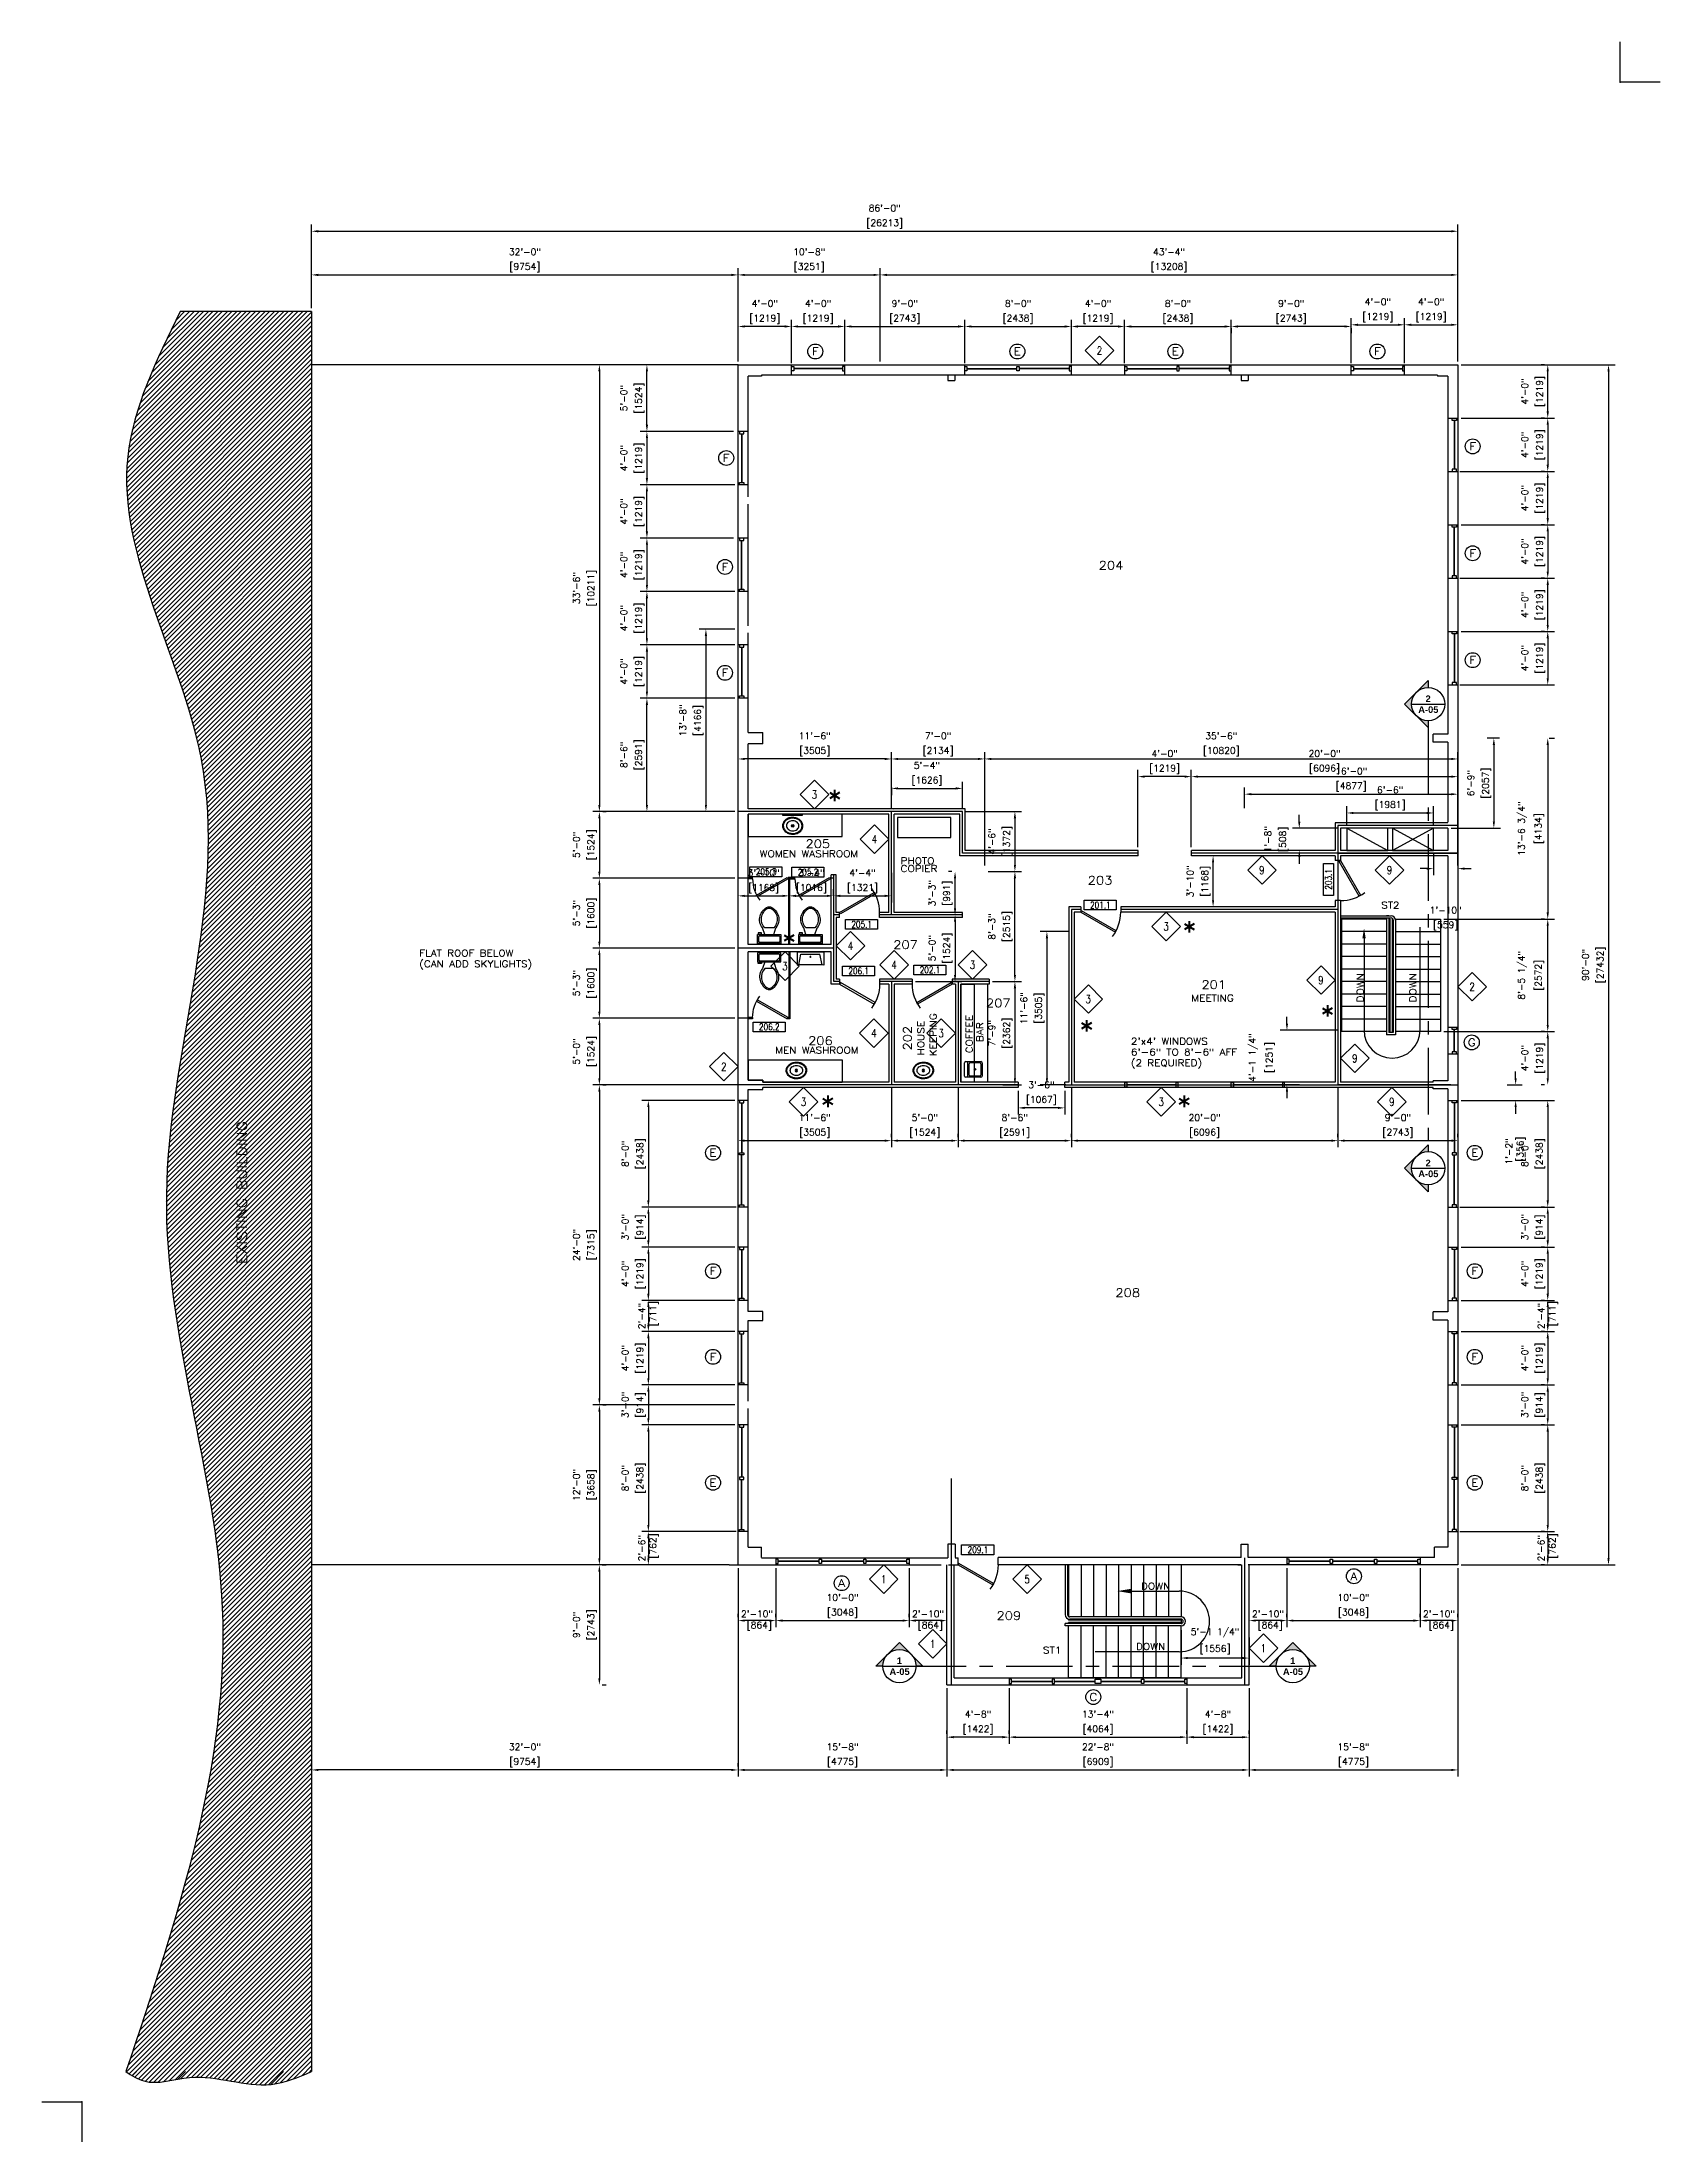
# Model space of a CAD drawing. Header units: inches. Extents: x -289 to 1168, y -1587 to 303.
import ezdxf
from ezdxf.enums import TextEntityAlignment as Align

# ---------------------------------------------------------------- set-up
doc = ezdxf.new("R2010")
doc.units = ezdxf.units.IN
doc.header["$LTSCALE"] = 48
doc.header["$MEASUREMENT"] = 0
doc.linetypes.add('CENTER', pattern=[2, 1.25, -0.25, 0.25, -0.25])
doc.layers.get('0').update_dxf_attribs({"linetype": 'CONTINUOUS'})
for name, color, linetype in [('1_Arch_Plan_ExistBldg', 1, 'CONTINUOUS'), ('2_Arch_Plan_Center', 134, 'CENTER'), ('2_Arch_Plan_Chimney', 7, 'CONTINUOUS'), ('2_Arch_Plan_Dim', 5, 'CONTINUOUS'), ('2_Arch_Plan_Door', 131, 'CONTINUOUS'), ('2_Arch_Plan_ExistBldg', 1, 'CONTINUOUS'), ('2_Arch_Plan_Mirror', 144, 'CONTINUOUS'), ('2_Arch_Plan_RoomTag', 9, 'CONTINUOUS'), ('2_Arch_Plan_Sink', 11, 'CONTINUOUS'), ('2_Arch_Plan_Stair', 132, 'CONTINUOUS'), ('2_Arch_Plan_Text1', 4, 'CONTINUOUS'), ('2_Arch_Plan_Wall', 7, 'CONTINUOUS'), ('2_Arch_Plan_Wall_Annot', 5, 'CONTINUOUS'), ('2_Arch_Plan_Wall_Below', 6, 'CONTINUOUS'), ('2_Arch_Plan_Wall_ColClad', 7, 'CONTINUOUS'), ('2_Arch_Plan_WC', 153, 'CONTINUOUS'), ('2_Arch_Plan_WinSec', 7, 'CONTINUOUS'), ('2_Floor_Plan_PCopier', 150, 'CONTINUOUS')]:
    doc.layers.add(name, color=color, linetype=linetype)
doc.styles.add('ROMANS-115', font='romans.shx')
doc.styles.add('ROMANS-80', font='romans.shx', dxfattribs={"width": 0.8})
doc.styles.add('ROMANS80', font='romans.shx', dxfattribs={"width": 0.8})
doc.styles.add('SANSSERIFBOLD', font='sanssb__.ttf')
doc.dimstyles.new('116-ROMANS-115-PS', dxfattribs={"dimscale": 96, "dimtxt": 0.0625, "dimasz": 0.0625, "dimexe": 0.0625, "dimexo": 0.03125, "dimgap": 0.03125, "dimtad": 1, "dimdec": 3, "dimrnd": 0.125, "dimzin": 1, "dimdsep": 46, "dimlunit": 4, "dimtxsty": 'ROMANS-115', "dimcen": 0.125, "dimclrd": 256, "dimclre": 256, "dimclrt": 256, "dimadec": 0, "dimazin": 0, "dimtfac": 1, "dimtdec": 3, "dimtofl": 0, "dimtmove": 2, "dimatfit": 0, "dimfxl": 1, "dimfrac": 2, "dimtolj": 1, "dimtzin": 0, "dimarcsym": 0})

msp = doc.modelspace()

# ---------------------------------------------------------------- texts
at = {"layer": '1_Arch_Plan_ExistBldg', "style": 'ROMANS-115', "width": 1.15}
msp.add_text('EXISTING BUILDING', height=9, rotation=90, dxfattribs=at).set_placement((-104.25396743, -797.02317025))
at = {"layer": '2_Arch_Plan_ExistBldg', "style": 'ROMANS-115', "width": 1.15}
msp.add_text('EXISTING BUILDING', height=9, rotation=90, dxfattribs=at).set_placement((-104.25396743, -797.02317025))
at = {"layer": '2_Arch_Plan_RoomTag', "style": 'ROMANS-115', "width": 1.15}
for s, height, p in [('204', 7.499999998, (662.52486088, -171.98113559)), ('205', 7.499999998, (398.54234839, -422.57308507)), ('WOMEN WASHROOM', 5.9999999988, (357.31035004, -430.74339187)), ('203', 7.499999998, (652.66414771, -455.38510995)), ('207', 7.499999998, (477.53392642, -513.44163369)), ('201', 7.499999998, (755.02473956, -549.31789536)), ('MEETING', 5.999999999, (745.8884872, -560.61817034)), ('MEN WASHROOM', 5.9999999988, (371.23279225, -607.6535063)), ('206', 7.499999998, (400.92612522, -599.78868116)), ('208', 7.499999998, (677.58384393, -826.54761842)), ('209', 7.499999998, (570.5234027, -1117.15110738))]:
    msp.add_text(s, height=height, dxfattribs=at).set_placement(p)
for s, height, p in [('202', 7.499999998, (494.13083344, -604.8515629)), ('HOUSE', 5.999999999, (505.42387066, -609.33144582)), ('KEEPING', 5.999999999, (516.38415244, -610.08588497))]:
    msp.add_text(s, height=height, rotation=90, dxfattribs=at).set_placement(p)
at = {"layer": '2_Arch_Plan_Text1', "style": 'ROMANS-115', "width": 1.15}
for s, height, p in [('PHOTO', 5.999999999, (484.18016167, -437.13652475)), ('COPIER', 5.999999999, (484.18016167, -444.19101377)), ('ST2', 5.999999999, (916.837224, -477.08473279)), ('FLAT ROOF BELOW', 5.9999999988, (50.7950182, -520.19875955)), ('(CAN ADD SKYLIGHTS)', 5.9999999988, (50.7950182, -529.91304526)), ('207', 7.499999998, (561.06894957, -565.93922263)), ("2'x4' WINDOWS", 5.9999999988, (691.44886971, -599.61096733)), ('6\'-6" TO 8\'-6" AFF', 5.9999999988, (691.44886971, -609.32525304)), ('(2 REQUIRED)', 5.9999999988, (691.44886971, -619.03953875)), ('DOWN', 5.999999999, (700.65387397, -1089.87535247)), ('ST1', 5.999999999, (612.35594269, -1147.45480467)), ('DOWN', 5.999999999, (696.17504697, -1144.2411835))]:
    msp.add_text(s, height=height, dxfattribs=at).set_placement(p)
for s, p in [('DOWN', (901.03296039, -561.55885256)), ('DOWN', (948.3681936, -561.59355232)), ('COFFEE', (549.02708469, -607.38101537)), ('BAR', (558.49848187, -597.19714035))]:
    msp.add_text(s, height=5.999999999, rotation=90, dxfattribs=at).set_placement(p)
at = {"layer": '2_Arch_Plan_Wall_Annot', "style": 'ROMANS-115', "width": 1.15}
for p in [(417.71967184, -388.23301307), (737.0213349, -506.39018375), (376.54455662, -516.51200165), (861.27478691, -582.06443822), (644.44451802, -595.52241489), (411.57651369, -663.45315253), (732.33134218, -663.45315253)]:
    msp.add_text('*', height=18, dxfattribs=at).set_placement(p)

# ---------------------------------------------------------------- blocks, each defined once
blk = doc.blocks.new('Door - Left Hung 36 in.')
blk.add_lwpolyline([(0.8, -1.3), (0, 0), (31.2, 18), (31.9, 16.7)], close=True)
blk.add_arc((0, 0), 36, 0, 37.3101)
blk = doc.blocks.new('Toilet - top')
for p, q in [((-10, -8.5), (-8, -8.5)), ((-10, -9.5), (-10, -8.5)), ((-7, -9.5), (-10, -9.5)), ((-8, -8.5), (-8, -8)), ((-7, -8), (-7, -9.5)), ((-4, -8), (-6, -14)), ((4, -14), (-4, -14)), ((4, -8), (6, -14)), ((9.5, -6), (9.5, -2))]:
    blk.add_line(p, q)
blk.add_lwpolyline([(10.5, -8), (10.5, 0), (-10.5, 0), (-10.5, -8)], close=True)
for points in [[(-9.5, -2), (-9.5, -6)], [(8.5, -1), (-8.5, -1)], [(-8.5, -7), (8.5, -7)]]:
    blk.add_lwpolyline(points)
for centre, radius, start, end in [((-8.6, -1.9), 0.884, 81.8699, 188.1301), ((-8.6, -6.1), 0.884, 171.8699, 278.1301), ((3.5, -21.6), 12.2, 141.4691, 247.9714), ((4.2, -21.8), 11.3, 136.3677, 238.9468), ((-3.5, -21.6), 12.2, 292.0284, 38.5307), ((-4.2, -21.8), 11.3, 301.053, 43.6321), ((8.6, -1.9), 0.884, 351.8699, 98.1301), ((8.6, -6.1), 0.884, 261.8699, 8.1301), ((0, -27.9), 4, 245.7318, 294.2682), ((0, -29), 4, 254.8605, 285.1395)]:
    blk.add_arc(centre, radius, start, end)
blk = doc.blocks.new('Sink - Oval top')
for p, q in [((-1, 0), (1, 0)), ((0, 1), (0, -1))]:
    blk.add_line(p, q)
at = {"linetype": 'Continuous'}
for points in [[(-12.2, 0.4, 0.117634), (-11.5, -3.4, 0.104469), (-8.9, -6.8, 0.090016), (-5.1, -9.1, 0.08192), (-0.3, -10, 0.08192), (4.5, -9.4, 0.090016), (8.4, -7.4, 0.104469), (11.2, -4.1, 0.117634), (12.2, -0.4, 0.117634), (11.5, 3.4, 0.104469), (8.9, 6.8, 0.090016), (5.1, 9.1, 0.08192), (0.3, 10, 0.08192), (-4.5, 9.4, 0.090016), (-8.4, 7.4, 0.104469), (-11.2, 4.1, 0.117634)], [(-11.3, 0.2, 0.118622), (-10.5, -3.3, 0.104678), (-8.1, -6.4, 0.089562), (-4.5, -8.4, 0.081185), (-0.1, -9.2, 0.081185), (4.3, -8.5, 0.089562), (7.9, -6.6, 0.104678), (10.4, -3.5, 0.118622), (11.3, -0.2, 0.118622), (10.5, 3.3, 0.104678), (8.1, 6.4, 0.089562), (4.5, 8.4, 0.081185), (0.1, 9.2, 0.081185), (-4.3, 8.5, 0.089562), (-7.9, 6.6, 0.104678), (-10.4, 3.5, 0.118622)], [(-7.4, 0.1, 0.118283), (-6.9, -2.2, 0.104607), (-5.3, -4.2, 0.089718), (-3, -5.5, 0.081436), (-0.1, -6, 0.081436), (2.8, -5.6, 0.089718), (5.2, -4.3, 0.104607), (6.9, -2.3, 0.118283), (7.4, -0.1, 0.118283), (6.9, 2.2, 0.104607), (5.3, 4.2, 0.089718), (3, 5.5, 0.081436), (0.1, 6, 0.081436), (-2.8, 5.6, 0.089718), (-5.2, 4.3, 0.104607), (-6.9, 2.3, 0.118283)]]:
    blk.add_lwpolyline(points, format="xyb", close=True, dxfattribs=at)
for radius in [1.5, 1]:
    blk.add_circle((0, 0), radius)
blk = doc.blocks.new('Door - Right Hung 36 in.')
blk.add_lwpolyline([(-0.8, -1.3), (0, 0), (-31.2, 18), (-31.9, 16.7)], close=True)
blk.add_arc((0, 0), 36, 142.6899, 180)
blk = doc.blocks.new('Urinal')
for p, q in [((0, 12), (1.5, 11.7)), ((0, 0), (0, 12)), ((0, 0), (24, 0)), ((22.5, 11.7), (1.5, 11.7)), ((1.5, 11.7), (3.4, 2)), ((3.4, 2), (20.6, 2)), ((22.5, 11.7), (20.6, 2)), ((24, 12), (22.5, 11.7)), ((24, 0), (24, 12))]:
    blk.add_line(p, q)
blk.add_circle((12, 4.6), 0.456)
blk = doc.blocks.new('*D134')
at = {"layer": '2_Arch_Plan_Dim', "lineweight": -2}
for p, q in [((-46.1, 63.2), (-46.1, 138.4)), ((-40.1, 132.4), (979.9, 132.4)), ((985.9, 15.2), (985.9, 138.4))]:
    blk.add_line(p, q, dxfattribs=at)
at = {"layer": '2_Arch_Plan_Dim'}
for points in [[(-40.1, 133.4), (-40.1, 131.4), (-46.1, 132.4)], [(979.9, 133.4), (979.9, 131.4), (985.9, 132.4)]]:
    blk.add_solid(points, dxfattribs=at)
at = {"layer": '2_Arch_Plan_Dim', "char_height": 6, "attachment_point": 5, "style": 'ROMANS-115'}
for s, insert in [('\\A1;86\'-0"', (469.9, 153.2)), ('\\A1;[26213]', (469.9, 139))]:
    blk.add_mtext(s, dxfattribs=dict(at, insert=insert))
blk = doc.blocks.new('*D135')
at = {"layer": '2_Arch_Plan_Dim', "lineweight": -2}
for p, q in [((988.9, 12.2), (1127.5, 12.2)), ((1121.5, 6.2), (1121.5, -1061.8)), ((988.9, -1067.8), (1127.5, -1067.8))]:
    blk.add_line(p, q, dxfattribs=at)
at = {"layer": '2_Arch_Plan_Dim'}
for points in [[(1120.5, 6.2), (1122.5, 6.2), (1121.5, 12.2)], [(1120.5, -1061.8), (1122.5, -1061.8), (1121.5, -1067.8)]]:
    blk.add_solid(points, dxfattribs=at)
at = {"layer": '2_Arch_Plan_Dim', "char_height": 6, "attachment_point": 5, "rotation": 90, "style": 'ROMANS-115'}
for s, insert in [('\\A1;90\'-0"', (1100.8, -527.8)), ('\\A1;[27432]', (1114.9, -527.8))]:
    blk.add_mtext(s, dxfattribs=dict(at, insert=insert))
blk = doc.blocks.new('*D136')
at = {"layer": '2_Arch_Plan_Dim', "lineweight": -2}
for p, q in [((-46.1, 83), (-46.1, 99.1)), ((337.9, 15.2), (337.9, 99.1)), ((-40.1, 93.1), (331.9, 93.1))]:
    blk.add_line(p, q, dxfattribs=at)
at = {"layer": '2_Arch_Plan_Dim'}
for points in [[(-40.1, 94.1), (-40.1, 92.1), (-46.1, 93.1)], [(331.9, 94.1), (331.9, 92.1), (337.9, 93.1)]]:
    blk.add_solid(points, dxfattribs=at)
at = {"layer": '2_Arch_Plan_Dim', "char_height": 6, "attachment_point": 5, "style": 'ROMANS-115'}
for s, insert in [('\\A1;32\'-0"', (145.9, 113.8)), ('\\A1;[9754]', (145.9, 99.7))]:
    blk.add_mtext(s, dxfattribs=dict(at, insert=insert))
blk = doc.blocks.new('*D137')
at = {"layer": '2_Arch_Plan_Dim', "lineweight": -2}
for p, q in [((337.9, 96.1), (337.9, 99.1)), ((465.9, 15.2), (465.9, 99.1)), ((343.9, 93.1), (459.9, 93.1))]:
    blk.add_line(p, q, dxfattribs=at)
at = {"layer": '2_Arch_Plan_Dim'}
for points in [[(343.9, 94.1), (343.9, 92.1), (337.9, 93.1)], [(459.9, 94.1), (459.9, 92.1), (465.9, 93.1)]]:
    blk.add_solid(points, dxfattribs=at)
at = {"layer": '2_Arch_Plan_Dim', "char_height": 6, "attachment_point": 5, "style": 'ROMANS-115'}
for s, insert in [('\\A1;10\'-8"', (401.9, 113.8)), ('\\A1;[3251]', (401.9, 99.7))]:
    blk.add_mtext(s, dxfattribs=dict(at, insert=insert))
blk = doc.blocks.new('*D138')
at = {"layer": '2_Arch_Plan_Dim', "lineweight": -2}
for p, q in [((465.9, 15.2), (465.9, 99.1)), ((985.9, 96.1), (985.9, 99.1)), ((471.9, 93.1), (979.9, 93.1))]:
    blk.add_line(p, q, dxfattribs=at)
at = {"layer": '2_Arch_Plan_Dim'}
for points in [[(471.9, 94.1), (471.9, 92.1), (465.9, 93.1)], [(979.9, 94.1), (979.9, 92.1), (985.9, 93.1)]]:
    blk.add_solid(points, dxfattribs=at)
at = {"layer": '2_Arch_Plan_Dim', "char_height": 6, "attachment_point": 5, "style": 'ROMANS-115'}
for s, insert in [('\\A1;43\'-4"', (725.9, 113.8)), ('\\A1;[13208]', (725.9, 99.7))]:
    blk.add_mtext(s, dxfattribs=dict(at, insert=insert))
blk = doc.blocks.new('*D139')
at = {"layer": '2_Arch_Plan_Dim', "lineweight": -2}
for p, q in [((214.2, 12.2), (207, 12.2)), ((213, 6.2), (213, -383.8)), ((334.9, -389.8), (207, -389.8))]:
    blk.add_line(p, q, dxfattribs=at)
at = {"layer": '2_Arch_Plan_Dim'}
for points in [[(212, 6.2), (214, 6.2), (213, 12.2)], [(212, -383.8), (214, -383.8), (213, -389.8)]]:
    blk.add_solid(points, dxfattribs=at)
at = {"layer": '2_Arch_Plan_Dim', "char_height": 6, "attachment_point": 5, "rotation": 90, "style": 'ROMANS-115'}
for s, insert in [('\\A1;33\'-6"', (192.3, -188.8)), ('\\A1;[10211]', (206.4, -188.8))]:
    blk.add_mtext(s, dxfattribs=dict(at, insert=insert))
blk = doc.blocks.new('*D140')
at = {"layer": '2_Arch_Plan_Dim', "lineweight": -2}
for p, q in [((475.9, -638.8), (475.9, -692)), ((337.9, -686.5), (337.9, -680)), ((343.9, -686), (469.9, -686))]:
    blk.add_line(p, q, dxfattribs=at)
at = {"layer": '2_Arch_Plan_Dim'}
for points in [[(343.9, -685), (343.9, -687), (337.9, -686)], [(469.9, -685), (469.9, -687), (475.9, -686)]]:
    blk.add_solid(points, dxfattribs=at)
at = {"layer": '2_Arch_Plan_Dim', "char_height": 6, "attachment_point": 5, "style": 'ROMANS-115'}
for s, insert in [('\\A1;11\'-6"', (406.9, -665.3)), ('\\A1;[3505]', (406.9, -679.4))]:
    blk.add_mtext(s, dxfattribs=dict(at, insert=insert))
blk = doc.blocks.new('*D141')
at = {"layer": '2_Arch_Plan_Dim', "lineweight": -2}
for p, q in [((213, -641.8), (213, -917.8)), ((216, -635.8), (219, -635.8)), ((334.9, -923.8), (207, -923.8))]:
    blk.add_line(p, q, dxfattribs=at)
at = {"layer": '2_Arch_Plan_Dim'}
for points in [[(212, -641.8), (214, -641.8), (213, -635.8)], [(212, -917.8), (214, -917.8), (213, -923.8)]]:
    blk.add_solid(points, dxfattribs=at)
at = {"layer": '2_Arch_Plan_Dim', "char_height": 6, "attachment_point": 5, "rotation": 90, "style": 'ROMANS-115'}
for s, insert in [('\\A1;24\'-0"', (192.3, -779.8)), ('\\A1;[7315]', (206.4, -779.8))]:
    blk.add_mtext(s, dxfattribs=dict(at, insert=insert))
blk = doc.blocks.new('*D142')
at = {"layer": '2_Arch_Plan_Dim', "lineweight": -2}
for p, q in [((216, -923.8), (219, -923.8)), ((213, -929.8), (213, -1061.8)), ((210, -1067.8), (207, -1067.8))]:
    blk.add_line(p, q, dxfattribs=at)
at = {"layer": '2_Arch_Plan_Dim'}
for points in [[(212, -929.8), (214, -929.8), (213, -923.8)], [(212, -1061.8), (214, -1061.8), (213, -1067.8)]]:
    blk.add_solid(points, dxfattribs=at)
at = {"layer": '2_Arch_Plan_Dim', "char_height": 6, "attachment_point": 5, "rotation": 90, "style": 'ROMANS-115'}
for s, insert in [('\\A1;12\'-0"', (192.3, -995.8)), ('\\A1;[3658]', (206.4, -995.8))]:
    blk.add_mtext(s, dxfattribs=dict(at, insert=insert))
blk = doc.blocks.new('*D143')
at = {"layer": '2_Arch_Plan_Dim', "lineweight": -2}
for p, q in [((877.9, -683), (877.9, -680)), ((985.9, -683), (985.9, -680)), ((883.9, -686), (979.9, -686))]:
    blk.add_line(p, q, dxfattribs=at)
at = {"layer": '2_Arch_Plan_Dim'}
for points in [[(883.9, -685), (883.9, -687), (877.9, -686)], [(979.9, -685), (979.9, -687), (985.9, -686)]]:
    blk.add_solid(points, dxfattribs=at)
at = {"layer": '2_Arch_Plan_Dim', "char_height": 6, "attachment_point": 5, "style": 'ROMANS-115'}
for s, insert in [('\\A1;[2743]', (931.9, -679.4)), ('\\A1;9\'-0"', (931.9, -665.3))]:
    blk.add_mtext(s, dxfattribs=dict(at, insert=insert))
blk = doc.blocks.new('*D144')
at = {"layer": '2_Arch_Plan_Dim', "lineweight": -2}
for p, q in [((634.9, -497.8), (609.9, -497.8)), ((615.9, -503.8), (615.9, -629.8)), ((633, -635.8), (609.9, -635.8))]:
    blk.add_line(p, q, dxfattribs=at)
at = {"layer": '2_Arch_Plan_Dim'}
for points in [[(614.9, -503.8), (616.9, -503.8), (615.9, -497.8)], [(614.9, -629.8), (616.9, -629.8), (615.9, -635.8)]]:
    blk.add_solid(points, dxfattribs=at)
at = {"layer": '2_Arch_Plan_Dim', "char_height": 6, "attachment_point": 5, "rotation": 90, "style": 'ROMANS-115'}
for s, insert in [('\\A1;11\'-6"', (595.2, -566.8)), ('\\A1;[3505]', (609.3, -566.8))]:
    blk.add_mtext(s, dxfattribs=dict(at, insert=insert))
blk = doc.blocks.new('*D145')
at = {"layer": '2_Arch_Plan_Dim', "lineweight": -2}
for p, q in [((525.9, -1178.8), (525.9, -1258.3)), ((797.9, -1178.8), (797.9, -1258.3)), ((531.9, -1252.3), (791.9, -1252.3))]:
    blk.add_line(p, q, dxfattribs=at)
at = {"layer": '2_Arch_Plan_Dim'}
for points in [[(531.9, -1251.3), (531.9, -1253.3), (525.9, -1252.3)], [(791.9, -1251.3), (791.9, -1253.3), (797.9, -1252.3)]]:
    blk.add_solid(points, dxfattribs=at)
at = {"layer": '2_Arch_Plan_Dim', "char_height": 6, "attachment_point": 5, "style": 'ROMANS-115'}
for s, insert in [('\\A1;22\'-8"', (661.9, -1231.6)), ('\\A1;[6909]', (661.9, -1245.7))]:
    blk.add_mtext(s, dxfattribs=dict(at, insert=insert))
blk = doc.blocks.new('*D146')
at = {"layer": '2_Arch_Plan_Dim', "lineweight": -2}
for p, q in [((985.9, -1070.8), (985.9, -1258.3)), ((797.9, -1178.8), (797.9, -1258.3)), ((803.9, -1252.3), (979.9, -1252.3))]:
    blk.add_line(p, q, dxfattribs=at)
at = {"layer": '2_Arch_Plan_Dim'}
for points in [[(803.9, -1251.3), (803.9, -1253.3), (797.9, -1252.3)], [(979.9, -1251.3), (979.9, -1253.3), (985.9, -1252.3)]]:
    blk.add_solid(points, dxfattribs=at)
at = {"layer": '2_Arch_Plan_Dim', "char_height": 6, "attachment_point": 5, "style": 'ROMANS-115'}
for s, insert in [('\\A1;15\'-8"', (891.9, -1231.6)), ('\\A1;[4775]', (891.9, -1245.7))]:
    blk.add_mtext(s, dxfattribs=dict(at, insert=insert))
blk = doc.blocks.new('*D147')
at = {"layer": '2_Arch_Plan_Dim', "lineweight": -2}
for p, q in [((213, -1073.8), (213, -1169.8)), ((215.4, -1067.8), (219, -1067.8)), ((215.4, -1175.8), (219, -1175.8))]:
    blk.add_line(p, q, dxfattribs=at)
at = {"layer": '2_Arch_Plan_Dim'}
for points in [[(212, -1073.8), (214, -1073.8), (213, -1067.8)], [(212, -1169.8), (214, -1169.8), (213, -1175.8)]]:
    blk.add_solid(points, dxfattribs=at)
at = {"layer": '2_Arch_Plan_Dim', "char_height": 6, "attachment_point": 5, "rotation": 90, "style": 'ROMANS-115'}
for s, insert in [('\\A1;9\'-0"', (192.3, -1121.8)), ('\\A1;[2743]', (206.4, -1121.8))]:
    blk.add_mtext(s, dxfattribs=dict(at, insert=insert))
blk = doc.blocks.new('*D148')
at = {"layer": '2_Arch_Plan_Dim', "lineweight": -2}
for p, q in [((337.9, -1070.8), (337.9, -1258.3)), ((-46.1, -1249.3), (-46.1, -1246.3)), ((331.9, -1252.3), (-40.1, -1252.3))]:
    blk.add_line(p, q, dxfattribs=at)
at = {"layer": '2_Arch_Plan_Dim'}
for points in [[(-40.1, -1251.3), (-40.1, -1253.3), (-46.1, -1252.3)], [(331.9, -1251.3), (331.9, -1253.3), (337.9, -1252.3)]]:
    blk.add_solid(points, dxfattribs=at)
at = {"layer": '2_Arch_Plan_Dim', "char_height": 6, "attachment_point": 5, "style": 'ROMANS-115'}
for s, insert in [('\\A1;32\'-0"', (145.9, -1231.6)), ('\\A1;[9754]', (145.9, -1245.7))]:
    blk.add_mtext(s, dxfattribs=dict(at, insert=insert))
blk = doc.blocks.new('*D149')
at = {"layer": '2_Arch_Plan_Dim', "lineweight": -2}
for p, q in [((736.7, -1126.4), (736.7, -1157.6)), ((797.9, -1133.1), (797.9, -1157.6)), ((791.9, -1151.6), (742.7, -1151.6))]:
    blk.add_line(p, q, dxfattribs=at)
at = {"layer": '2_Arch_Plan_Dim'}
for points in [[(742.7, -1150.6), (742.7, -1152.6), (736.7, -1151.6)], [(791.9, -1150.6), (791.9, -1152.6), (797.9, -1151.6)]]:
    blk.add_solid(points, dxfattribs=at)
at = {"layer": '2_Arch_Plan_Dim', "char_height": 6, "attachment_point": 5, "style": 'ROMANS-115'}
for s, insert in [('\\A1;5\'-1 1/4"', (767.3, -1128.9)), ('\\A1;[1556]', (767.3, -1144.1))]:
    blk.add_mtext(s, dxfattribs=dict(at, insert=insert))
blk = doc.blocks.new('*D150')
at = {"layer": '2_Arch_Plan_Dim', "lineweight": -2}
for p, q in [((685.9, 13.7), (685.9, 52.7)), ((691.9, 46.7), (775.9, 46.7)), ((781.9, 13.7), (781.9, 52.7))]:
    blk.add_line(p, q, dxfattribs=at)
at = {"layer": '2_Arch_Plan_Dim'}
for points in [[(691.9, 47.7), (691.9, 45.7), (685.9, 46.7)], [(775.9, 47.7), (775.9, 45.7), (781.9, 46.7)]]:
    blk.add_solid(points, dxfattribs=at)
at = {"layer": '2_Arch_Plan_Dim', "char_height": 6, "attachment_point": 5, "style": 'ROMANS-115'}
for s, insert in [('\\A1;[2438]', (733.9, 53.2)), ('\\A1;8\'-0"', (733.9, 67.4))]:
    blk.add_mtext(s, dxfattribs=dict(at, insert=insert))
blk = doc.blocks.new('*D151')
at = {"layer": '2_Arch_Plan_Dim', "lineweight": -2}
for p, q in [((937.9, 13.7), (937.9, 54.2)), ((943.9, 48.2), (979.9, 48.2)), ((985.9, 15.2), (985.9, 54.2))]:
    blk.add_line(p, q, dxfattribs=at)
at = {"layer": '2_Arch_Plan_Dim'}
for points in [[(943.9, 49.2), (943.9, 47.2), (937.9, 48.2)], [(979.9, 49.2), (979.9, 47.2), (985.9, 48.2)]]:
    blk.add_solid(points, dxfattribs=at)
at = {"layer": '2_Arch_Plan_Dim', "char_height": 6, "attachment_point": 5, "style": 'ROMANS-115'}
for s, insert in [('\\A1;[1219]', (961.9, 54.7)), ('\\A1;4\'-0"', (961.9, 68.9))]:
    blk.add_mtext(s, dxfattribs=dict(at, insert=insert))
blk = doc.blocks.new('*D152')
at = {"layer": '2_Arch_Plan_Dim', "lineweight": -2}
for p, q in [((525.9, -1178.8), (525.9, -1258.3)), ((337.9, -1249.3), (337.9, -1246.3)), ((343.9, -1252.3), (519.9, -1252.3))]:
    blk.add_line(p, q, dxfattribs=at)
at = {"layer": '2_Arch_Plan_Dim'}
for points in [[(343.9, -1251.3), (343.9, -1253.3), (337.9, -1252.3)], [(519.9, -1251.3), (519.9, -1253.3), (525.9, -1252.3)]]:
    blk.add_solid(points, dxfattribs=at)
at = {"layer": '2_Arch_Plan_Dim', "char_height": 6, "attachment_point": 5, "style": 'ROMANS-115'}
for s, insert in [('\\A1;15\'-8"', (431.9, -1231.6)), ('\\A1;[4775]', (431.9, -1245.7))]:
    blk.add_mtext(s, dxfattribs=dict(at, insert=insert))
blk = doc.blocks.new('*D153')
at = {"layer": '2_Arch_Plan_Dim', "lineweight": -2}
for p, q in [((371.9, -1070.8), (371.9, -1123.9)), ((491.9, -1070.8), (491.9, -1123.9)), ((377.9, -1117.9), (485.9, -1117.9))]:
    blk.add_line(p, q, dxfattribs=at)
at = {"layer": '2_Arch_Plan_Dim'}
for points in [[(377.9, -1116.9), (377.9, -1118.9), (371.9, -1117.9)], [(485.9, -1116.9), (485.9, -1118.9), (491.9, -1117.9)]]:
    blk.add_solid(points, dxfattribs=at)
at = {"layer": '2_Arch_Plan_Dim', "char_height": 6, "attachment_point": 5, "style": 'ROMANS-115'}
for s, insert in [('\\A1;10\'-0"', (431.9, -1097.2)), ('\\A1;[3048]', (431.9, -1111.3))]:
    blk.add_mtext(s, dxfattribs=dict(at, insert=insert))
blk = doc.blocks.new('*D154')
at = {"layer": '2_Arch_Plan_Dim', "lineweight": -2}
for p, q in [((337.9, -1114.9), (337.9, -1111.9)), ((371.9, -1114.9), (371.9, -1111.9)), ((365.9, -1117.9), (343.9, -1117.9))]:
    blk.add_line(p, q, dxfattribs=at)
at = {"layer": '2_Arch_Plan_Dim'}
for points in [[(343.9, -1116.9), (343.9, -1118.9), (337.9, -1117.9)], [(365.9, -1116.9), (365.9, -1118.9), (371.9, -1117.9)]]:
    blk.add_solid(points, dxfattribs=at)
at = {"layer": '2_Arch_Plan_Dim', "insert": (354.9, -1117.9), "char_height": 6, "attachment_point": 5, "style": 'ROMANS-115'}
blk.add_mtext('\\A1;2\'-10"\\P [864]', dxfattribs=at)
blk = doc.blocks.new('*D155')
at = {"layer": '2_Arch_Plan_Dim', "lineweight": -2}
for p, q in [((337.9, -349.1), (337.9, -336.5)), ((475.9, -339.5), (475.9, -336.5)), ((469.9, -342.5), (343.9, -342.5))]:
    blk.add_line(p, q, dxfattribs=at)
at = {"layer": '2_Arch_Plan_Dim'}
for points in [[(343.9, -341.5), (343.9, -343.5), (337.9, -342.5)], [(469.9, -341.5), (469.9, -343.5), (475.9, -342.5)]]:
    blk.add_solid(points, dxfattribs=at)
at = {"layer": '2_Arch_Plan_Dim', "char_height": 6, "attachment_point": 5, "style": 'ROMANS-115'}
for s, insert in [('\\A1;11\'-6"', (406.9, -321.8)), ('\\A1;[3505]', (406.9, -335.9))]:
    blk.add_mtext(s, dxfattribs=dict(at, insert=insert))
blk = doc.blocks.new('*D156')
at = {"layer": '2_Arch_Plan_Dim', "lineweight": -2}
for p, q in [((337.9, -462.7), (337.9, -459.7)), ((343.9, -465.7), (377.9, -465.7)), ((383.9, -462.7), (383.9, -459.7))]:
    blk.add_line(p, q, dxfattribs=at)
at = {"layer": '2_Arch_Plan_Dim'}
for points in [[(343.9, -464.7), (343.9, -466.7), (337.9, -465.7)], [(377.9, -464.7), (377.9, -466.7), (383.9, -465.7)]]:
    blk.add_solid(points, dxfattribs=at)
at = {"layer": '2_Arch_Plan_Dim', "char_height": 6, "attachment_point": 5, "style": 'ROMANS-115'}
for s, insert in [('\\A1;3\'-10"', (360.9, -445)), ('\\A1;[1168]', (360.9, -459.2))]:
    blk.add_mtext(s, dxfattribs=dict(at, insert=insert))
blk = doc.blocks.new('*D157')
at = {"layer": '2_Arch_Plan_Dim', "lineweight": -2}
for p, q in [((383.9, -462.7), (383.9, -459.7)), ((389.9, -465.7), (417.9, -465.7)), ((423.9, -462.7), (423.9, -459.7))]:
    blk.add_line(p, q, dxfattribs=at)
at = {"layer": '2_Arch_Plan_Dim'}
for points in [[(389.9, -464.7), (389.9, -466.7), (383.9, -465.7)], [(417.9, -464.7), (417.9, -466.7), (423.9, -465.7)]]:
    blk.add_solid(points, dxfattribs=at)
at = {"layer": '2_Arch_Plan_Dim', "char_height": 6, "attachment_point": 5, "style": 'ROMANS-115'}
for s, insert in [('\\A1;3\'-4"', (403.9, -445)), ('\\A1;[1016]', (403.9, -459.2))]:
    blk.add_mtext(s, dxfattribs=dict(at, insert=insert))
blk = doc.blocks.new('*D158')
at = {"layer": '2_Arch_Plan_Dim', "lineweight": -2}
for p, q in [((334.9, -575.8), (207, -575.8)), ((213, -581.8), (213, -629.8)), ((338.2, -635.8), (207, -635.8))]:
    blk.add_line(p, q, dxfattribs=at)
at = {"layer": '2_Arch_Plan_Dim'}
for points in [[(212, -581.8), (214, -581.8), (213, -575.8)], [(212, -629.8), (214, -629.8), (213, -635.8)]]:
    blk.add_solid(points, dxfattribs=at)
at = {"layer": '2_Arch_Plan_Dim', "char_height": 6, "attachment_point": 5, "rotation": 90, "style": 'ROMANS-115'}
for s, insert in [('\\A1;5\'-0"', (192.3, -605.8)), ('\\A1;[1524]', (206.4, -605.8))]:
    blk.add_mtext(s, dxfattribs=dict(at, insert=insert))
blk = doc.blocks.new('*D159')
at = {"layer": '2_Arch_Plan_Dim', "lineweight": -2}
for p, q in [((213, -395.8), (213, -443.8)), ((216, -389.8), (219, -389.8)), ((334.9, -449.8), (207, -449.8))]:
    blk.add_line(p, q, dxfattribs=at)
at = {"layer": '2_Arch_Plan_Dim'}
for points in [[(212, -395.8), (214, -395.8), (213, -389.8)], [(212, -443.8), (214, -443.8), (213, -449.8)]]:
    blk.add_solid(points, dxfattribs=at)
at = {"layer": '2_Arch_Plan_Dim', "char_height": 6, "attachment_point": 5, "rotation": 90, "style": 'ROMANS-115'}
for s, insert in [('\\A1;5\'-0"', (192.3, -419.8)), ('\\A1;[1524]', (206.4, -419.8))]:
    blk.add_mtext(s, dxfattribs=dict(at, insert=insert))
blk = doc.blocks.new('*D160')
at = {"layer": '2_Arch_Plan_Dim', "lineweight": -2}
for p, q in [((210, -449.8), (207, -449.8)), ((213, -455.8), (213, -506.8)), ((334.9, -512.8), (207, -512.8))]:
    blk.add_line(p, q, dxfattribs=at)
at = {"layer": '2_Arch_Plan_Dim'}
for points in [[(212, -455.8), (214, -455.8), (213, -449.8)], [(212, -506.8), (214, -506.8), (213, -512.8)]]:
    blk.add_solid(points, dxfattribs=at)
at = {"layer": '2_Arch_Plan_Dim', "char_height": 6, "attachment_point": 5, "rotation": 90, "style": 'ROMANS-115'}
for s, insert in [('\\A1;5\'-3"', (192.3, -481.3)), ('\\A1;[1600]', (206.4, -481.3))]:
    blk.add_mtext(s, dxfattribs=dict(at, insert=insert))
blk = doc.blocks.new('*D161')
at = {"layer": '2_Arch_Plan_Dim', "lineweight": -2}
for p, q in [((210, -512.8), (207, -512.8)), ((213, -518.8), (213, -569.8)), ((210, -575.8), (207, -575.8))]:
    blk.add_line(p, q, dxfattribs=at)
at = {"layer": '2_Arch_Plan_Dim'}
for points in [[(212, -518.8), (214, -518.8), (213, -512.8)], [(212, -569.8), (214, -569.8), (213, -575.8)]]:
    blk.add_solid(points, dxfattribs=at)
at = {"layer": '2_Arch_Plan_Dim', "char_height": 6, "attachment_point": 5, "rotation": 90, "style": 'ROMANS-115'}
for s, insert in [('\\A1;5\'-3"', (192.3, -544.3)), ('\\A1;[1600]', (206.4, -544.3))]:
    blk.add_mtext(s, dxfattribs=dict(at, insert=insert))
blk = doc.blocks.new('*D162')
at = {"layer": '2_Arch_Plan_Dim', "lineweight": -2}
for p, q in [((589.9, -641.1), (589.9, -662.5)), ((631.9, -641.2), (631.9, -662.5)), ((625.9, -656.5), (595.9, -656.5))]:
    blk.add_line(p, q, dxfattribs=at)
at = {"layer": '2_Arch_Plan_Dim'}
for points in [[(595.9, -655.5), (595.9, -657.5), (589.9, -656.5)], [(625.9, -655.5), (625.9, -657.5), (631.9, -656.5)]]:
    blk.add_solid(points, dxfattribs=at)
at = {"layer": '2_Arch_Plan_Dim', "char_height": 6, "attachment_point": 5, "style": 'ROMANS-115'}
for s, insert in [('\\A1;3\'-6"', (610.9, -635.8)), ('\\A1;[1067]', (610.9, -649.9))]:
    blk.add_mtext(s, dxfattribs=dict(at, insert=insert))
blk = doc.blocks.new('*D163')
at = {"layer": '2_Arch_Plan_Dim', "lineweight": -2}
for p, q in [((566.9, -542.8), (593.1, -542.8)), ((587.1, -548.8), (587.1, -629.8)), ((576.3, -635.8), (593.1, -635.8))]:
    blk.add_line(p, q, dxfattribs=at)
at = {"layer": '2_Arch_Plan_Dim'}
for points in [[(586.1, -548.8), (588.1, -548.8), (587.1, -542.8)], [(586.1, -629.8), (588.1, -629.8), (587.1, -635.8)]]:
    blk.add_solid(points, dxfattribs=at)
at = {"layer": '2_Arch_Plan_Dim', "char_height": 6, "attachment_point": 5, "rotation": 90, "style": 'ROMANS-115'}
for s, insert in [('\\A1;7\'-9"', (566.4, -589.3)), ('\\A1;[2362]', (580.5, -589.3))]:
    blk.add_mtext(s, dxfattribs=dict(at, insert=insert))
blk = doc.blocks.new('*D164')
at = {"layer": '2_Arch_Plan_Dim', "lineweight": -2}
for p, q in [((475.9, -386.8), (475.9, -336.5)), ((559.9, -339.5), (559.9, -336.5)), ((481.9, -342.5), (553.9, -342.5))]:
    blk.add_line(p, q, dxfattribs=at)
at = {"layer": '2_Arch_Plan_Dim'}
for points in [[(481.9, -341.5), (481.9, -343.5), (475.9, -342.5)], [(553.9, -341.5), (553.9, -343.5), (559.9, -342.5)]]:
    blk.add_solid(points, dxfattribs=at)
at = {"layer": '2_Arch_Plan_Dim', "char_height": 6, "attachment_point": 5, "style": 'ROMANS-115'}
for s, insert in [('\\A1;7\'-0"', (517.9, -321.8)), ('\\A1;[2134]', (517.9, -335.9))]:
    blk.add_mtext(s, dxfattribs=dict(at, insert=insert))
blk = doc.blocks.new('*D165')
at = {"layer": '2_Arch_Plan_Dim', "lineweight": -2}
for p, q in [((475.9, -445), (475.9, -471.7)), ((423.9, -465.1), (423.9, -459.7)), ((429.9, -465.7), (469.9, -465.7))]:
    blk.add_line(p, q, dxfattribs=at)
at = {"layer": '2_Arch_Plan_Dim'}
for points in [[(429.9, -464.7), (429.9, -466.7), (423.9, -465.7)], [(469.9, -464.7), (469.9, -466.7), (475.9, -465.7)]]:
    blk.add_solid(points, dxfattribs=at)
at = {"layer": '2_Arch_Plan_Dim', "char_height": 6, "attachment_point": 5, "style": 'ROMANS-115'}
for s, insert in [('\\A1;4\'-4"', (449.9, -445)), ('\\A1;[1321]', (449.9, -459.2))]:
    blk.add_mtext(s, dxfattribs=dict(at, insert=insert))
blk = doc.blocks.new('*D166')
at = {"layer": '2_Arch_Plan_Dim', "lineweight": -2}
for p, q in [((637.9, -638.8), (637.9, -692)), ((877.9, -638.8), (877.9, -692)), ((643.9, -686), (871.9, -686))]:
    blk.add_line(p, q, dxfattribs=at)
at = {"layer": '2_Arch_Plan_Dim'}
for points in [[(643.9, -685), (643.9, -687), (637.9, -686)], [(871.9, -685), (871.9, -687), (877.9, -686)]]:
    blk.add_solid(points, dxfattribs=at)
at = {"layer": '2_Arch_Plan_Dim', "char_height": 6, "attachment_point": 5, "style": 'ROMANS-115'}
for s, insert in [('\\A1;20\'-0"', (757.9, -665.3)), ('\\A1;[6096]', (757.9, -679.4))]:
    blk.add_mtext(s, dxfattribs=dict(at, insert=insert))
blk = doc.blocks.new('*D167')
at = {"layer": '2_Arch_Plan_Dim', "lineweight": -2}
for p, q in [((530.2, -482.8), (527.2, -482.8)), ((533.2, -488.8), (533.2, -536.8)), ((497.6, -542.8), (539.2, -542.8))]:
    blk.add_line(p, q, dxfattribs=at)
at = {"layer": '2_Arch_Plan_Dim'}
for points in [[(532.2, -488.8), (534.2, -488.8), (533.2, -482.8)], [(532.2, -536.8), (534.2, -536.8), (533.2, -542.8)]]:
    blk.add_solid(points, dxfattribs=at)
at = {"layer": '2_Arch_Plan_Dim', "char_height": 6, "attachment_point": 5, "rotation": 90, "style": 'ROMANS-115'}
for s, insert in [('\\A1;5\'-0"', (512.5, -512.8)), ('\\A1;[1524]', (526.6, -512.8))]:
    blk.add_mtext(s, dxfattribs=dict(at, insert=insert))
blk = doc.blocks.new('*D168')
at = {"layer": '2_Arch_Plan_Dim', "lineweight": -2}
for p, q in [((535.9, -638.8), (535.9, -692)), ((475.9, -683), (475.9, -680)), ((481.9, -686), (529.9, -686))]:
    blk.add_line(p, q, dxfattribs=at)
at = {"layer": '2_Arch_Plan_Dim'}
for points in [[(481.9, -685), (481.9, -687), (475.9, -686)], [(529.9, -685), (529.9, -687), (535.9, -686)]]:
    blk.add_solid(points, dxfattribs=at)
at = {"layer": '2_Arch_Plan_Dim', "char_height": 6, "attachment_point": 5, "style": 'ROMANS-115'}
for s, insert in [('\\A1;[1524]', (505.9, -679.4)), ('\\A1;5\'-0"', (505.9, -665.3))]:
    blk.add_mtext(s, dxfattribs=dict(at, insert=insert))
blk = doc.blocks.new('*D169')
at = {"layer": '2_Arch_Plan_Dim', "lineweight": -2}
for p, q in [((535.9, -683), (535.9, -680)), ((637.9, -683), (637.9, -680)), ((541.9, -686), (631.9, -686))]:
    blk.add_line(p, q, dxfattribs=at)
at = {"layer": '2_Arch_Plan_Dim'}
for points in [[(541.9, -685), (541.9, -687), (535.9, -686)], [(631.9, -685), (631.9, -687), (637.9, -686)]]:
    blk.add_solid(points, dxfattribs=at)
at = {"layer": '2_Arch_Plan_Dim', "char_height": 6, "attachment_point": 5, "style": 'ROMANS-115'}
for s, insert in [('\\A1;[2591]', (586.9, -679.4)), ('\\A1;8\'-6"', (586.9, -665.3))]:
    blk.add_mtext(s, dxfattribs=dict(at, insert=insert))
blk = doc.blocks.new('*D170')
at = {"layer": '2_Arch_Plan_Dim', "lineweight": -2}
for p, q in [((587.1, -443.8), (593.1, -443.8)), ((587.1, -536.8), (587.1, -449.8)), ((587.1, -542.8), (593.1, -542.8))]:
    blk.add_line(p, q, dxfattribs=at)
at = {"layer": '2_Arch_Plan_Dim'}
for points in [[(586.1, -449.8), (588.1, -449.8), (587.1, -443.8)], [(586.1, -536.8), (588.1, -536.8), (587.1, -542.8)]]:
    blk.add_solid(points, dxfattribs=at)
at = {"layer": '2_Arch_Plan_Dim', "char_height": 6, "attachment_point": 5, "rotation": 90, "style": 'ROMANS-115'}
for s, insert in [('\\A1;8\'-3"', (566.4, -493.3)), ('\\A1;[2515]', (580.5, -493.3))]:
    blk.add_mtext(s, dxfattribs=dict(at, insert=insert))
blk = doc.blocks.new('*D171')
at = {"layer": '2_Arch_Plan_Dim', "lineweight": -2}
for p, q in [((475.9, -368.3), (475.9, -375)), ((481.9, -369), (533.9, -369)), ((539.9, -386.8), (539.9, -363))]:
    blk.add_line(p, q, dxfattribs=at)
at = {"layer": '2_Arch_Plan_Dim'}
for points in [[(481.9, -368), (481.9, -370), (475.9, -369)], [(533.9, -368), (533.9, -370), (539.9, -369)]]:
    blk.add_solid(points, dxfattribs=at)
at = {"layer": '2_Arch_Plan_Dim', "char_height": 6, "attachment_point": 5, "style": 'ROMANS-115'}
for s, insert in [('\\A1;[1626]', (507.9, -362.5)), ('\\A1;5\'-4"', (507.9, -348.3))]:
    blk.add_mtext(s, dxfattribs=dict(at, insert=insert))
blk = doc.blocks.new('*D172')
at = {"layer": '2_Arch_Plan_Dim', "lineweight": -2}
for p, q in [((988.9, -941.8), (1072.8, -941.8)), ((1066.8, -947.8), (1066.8, -1031.8)), ((987.7, -1037.8), (1072.8, -1037.8))]:
    blk.add_line(p, q, dxfattribs=at)
at = {"layer": '2_Arch_Plan_Dim'}
for points in [[(1065.8, -947.8), (1067.8, -947.8), (1066.8, -941.8)], [(1065.8, -1031.8), (1067.8, -1031.8), (1066.8, -1037.8)]]:
    blk.add_solid(points, dxfattribs=at)
at = {"layer": '2_Arch_Plan_Dim', "char_height": 6, "attachment_point": 5, "rotation": 90, "style": 'ROMANS-115'}
for s, insert in [('\\A1;8\'-0"', (1046.1, -989.8)), ('\\A1;[2438]', (1060.2, -989.8))]:
    blk.add_mtext(s, dxfattribs=dict(at, insert=insert))
blk = doc.blocks.new('*D173')
at = {"layer": '2_Arch_Plan_Dim', "lineweight": -2}
for p, q in [((1063.8, -1037.8), (1060.8, -1037.8)), ((1066.8, -1043.8), (1066.8, -1061.8)), ((1063.8, -1067.8), (1060.8, -1067.8))]:
    blk.add_line(p, q, dxfattribs=at)
at = {"layer": '2_Arch_Plan_Dim'}
for points in [[(1065.8, -1043.8), (1067.8, -1043.8), (1066.8, -1037.8)], [(1065.8, -1061.8), (1067.8, -1061.8), (1066.8, -1067.8)]]:
    blk.add_solid(points, dxfattribs=at)
at = {"layer": '2_Arch_Plan_Dim', "insert": (1066.8, -1052.8), "char_height": 6, "attachment_point": 5, "rotation": 90, "style": 'ROMANS-115'}
blk.add_mtext('\\A1;2\'-6"\\P [762]', dxfattribs=at)
blk = doc.blocks.new('*D174')
at = {"layer": '2_Arch_Plan_Dim', "lineweight": -2}
for p, q in [((988.9, -649.8), (1072.8, -649.8)), ((1066.8, -655.8), (1066.8, -739.8)), ((987.7, -745.8), (1072.8, -745.8))]:
    blk.add_line(p, q, dxfattribs=at)
at = {"layer": '2_Arch_Plan_Dim'}
for points in [[(1065.8, -655.8), (1067.8, -655.8), (1066.8, -649.8)], [(1065.8, -739.8), (1067.8, -739.8), (1066.8, -745.8)]]:
    blk.add_solid(points, dxfattribs=at)
at = {"layer": '2_Arch_Plan_Dim', "char_height": 6, "attachment_point": 5, "rotation": 90, "style": 'ROMANS-115'}
for s, insert in [('\\A1;8\'-0"', (1046.1, -697.8)), ('\\A1;[2438]', (1060.2, -697.8))]:
    blk.add_mtext(s, dxfattribs=dict(at, insert=insert))
blk = doc.blocks.new('*D175')
at = {"layer": '2_Arch_Plan_Dim', "lineweight": -2}
for p, q in [((988.9, -857.8), (1072.8, -857.8)), ((1066.8, -863.8), (1066.8, -899.8)), ((988.9, -905.8), (1072.8, -905.8))]:
    blk.add_line(p, q, dxfattribs=at)
at = {"layer": '2_Arch_Plan_Dim'}
for points in [[(1065.8, -863.8), (1067.8, -863.8), (1066.8, -857.8)], [(1065.8, -899.8), (1067.8, -899.8), (1066.8, -905.8)]]:
    blk.add_solid(points, dxfattribs=at)
at = {"layer": '2_Arch_Plan_Dim', "char_height": 6, "attachment_point": 5, "rotation": 90, "style": 'ROMANS-115'}
for s, insert in [('\\A1;[1219]', (1060.2, -881.8)), ('\\A1;4\'-0"', (1046.1, -881.8))]:
    blk.add_mtext(s, dxfattribs=dict(at, insert=insert))
blk = doc.blocks.new('*D176')
at = {"layer": '2_Arch_Plan_Dim', "lineweight": -2}
for p, q in [((988.9, -781.8), (1072.8, -781.8)), ((1066.8, -787.8), (1066.8, -823.8)), ((988.9, -829.8), (1072.8, -829.8))]:
    blk.add_line(p, q, dxfattribs=at)
at = {"layer": '2_Arch_Plan_Dim'}
for points in [[(1065.8, -787.8), (1067.8, -787.8), (1066.8, -781.8)], [(1065.8, -823.8), (1067.8, -823.8), (1066.8, -829.8)]]:
    blk.add_solid(points, dxfattribs=at)
at = {"layer": '2_Arch_Plan_Dim', "char_height": 6, "attachment_point": 5, "rotation": 90, "style": 'ROMANS-115'}
for s, insert in [('\\A1;[1219]', (1060.2, -805.8)), ('\\A1;4\'-0"', (1046.1, -805.8))]:
    blk.add_mtext(s, dxfattribs=dict(at, insert=insert))
blk = doc.blocks.new('*D177')
at = {"layer": '2_Arch_Plan_Dim', "lineweight": -2}
for p, q in [((1063.8, -905.8), (1060.8, -905.8)), ((1066.8, -911.8), (1066.8, -935.8)), ((1063.8, -941.8), (1060.8, -941.8))]:
    blk.add_line(p, q, dxfattribs=at)
at = {"layer": '2_Arch_Plan_Dim'}
for points in [[(1065.8, -911.8), (1067.8, -911.8), (1066.8, -905.8)], [(1065.8, -935.8), (1067.8, -935.8), (1066.8, -941.8)]]:
    blk.add_solid(points, dxfattribs=at)
at = {"layer": '2_Arch_Plan_Dim', "char_height": 6, "attachment_point": 5, "rotation": 90, "style": 'ROMANS-115'}
for s, insert in [('\\A1;3\'-0"', (1046.1, -923.8)), ('\\A1;[914]', (1060.2, -923.8))]:
    blk.add_mtext(s, dxfattribs=dict(at, insert=insert))
blk = doc.blocks.new('*D178')
at = {"layer": '2_Arch_Plan_Dim', "lineweight": -2}
for p, q in [((1063.8, -829.8), (1060.8, -829.8)), ((1066.8, -835.8), (1066.8, -851.8)), ((1063.8, -857.8), (1060.8, -857.8))]:
    blk.add_line(p, q, dxfattribs=at)
at = {"layer": '2_Arch_Plan_Dim'}
for points in [[(1065.8, -835.8), (1067.8, -835.8), (1066.8, -829.8)], [(1065.8, -851.8), (1067.8, -851.8), (1066.8, -857.8)]]:
    blk.add_solid(points, dxfattribs=at)
at = {"layer": '2_Arch_Plan_Dim', "insert": (1066.8, -843.8), "char_height": 6, "attachment_point": 5, "rotation": 90, "style": 'ROMANS-115'}
blk.add_mtext('\\A1;2\'-4"\\P [711]', dxfattribs=at)
blk = doc.blocks.new('*D179')
at = {"layer": '2_Arch_Plan_Dim', "lineweight": -2}
for p, q in [((1063.8, -745.8), (1060.8, -745.8)), ((1066.8, -751.8), (1066.8, -775.8)), ((1063.8, -781.8), (1060.8, -781.8))]:
    blk.add_line(p, q, dxfattribs=at)
at = {"layer": '2_Arch_Plan_Dim'}
for points in [[(1065.8, -751.8), (1067.8, -751.8), (1066.8, -745.8)], [(1065.8, -775.8), (1067.8, -775.8), (1066.8, -781.8)]]:
    blk.add_solid(points, dxfattribs=at)
at = {"layer": '2_Arch_Plan_Dim', "char_height": 6, "attachment_point": 5, "rotation": 90, "style": 'ROMANS-115'}
for s, insert in [('\\A1;3\'-0"', (1046.1, -763.8)), ('\\A1;[914]', (1060.2, -763.8))]:
    blk.add_mtext(s, dxfattribs=dict(at, insert=insert))
blk = doc.blocks.new('*D180')
at = {"layer": '2_Arch_Plan_Dim', "lineweight": -2}
for p, q in [((832, -580.6), (832, -574.6)), ((878.2, -586.6), (826, -586.6)), ((843.3, -635.8), (826, -635.8)), ((832, -641.8), (832, -647.8))]:
    blk.add_line(p, q, dxfattribs=at)
at = {"layer": '2_Arch_Plan_Dim'}
for points in [[(831, -580.6), (833, -580.6), (832, -586.6)], [(831, -641.8), (833, -641.8), (832, -635.8)]]:
    blk.add_solid(points, dxfattribs=at)
at = {"layer": '2_Arch_Plan_Dim', "char_height": 6, "attachment_point": 5, "rotation": 90, "style": 'ROMANS-115'}
for s, insert in [('\\A1;4\'-1 1/4"', (801.8, -611.2)), ('\\A1;[1251]', (816.9, -611.2))]:
    blk.add_mtext(s, dxfattribs=dict(at, insert=insert))
blk = doc.blocks.new('*D181')
at = {"layer": '2_Arch_Plan_Dim', "lineweight": -2}
for p, q in [((988.9, -35.8), (1072.8, -35.8)), ((1066.8, -41.8), (1066.8, -77.8)), ((987.7, -83.8), (1072.8, -83.8))]:
    blk.add_line(p, q, dxfattribs=at)
at = {"layer": '2_Arch_Plan_Dim'}
for points in [[(1065.8, -41.8), (1067.8, -41.8), (1066.8, -35.8)], [(1065.8, -77.8), (1067.8, -77.8), (1066.8, -83.8)]]:
    blk.add_solid(points, dxfattribs=at)
at = {"layer": '2_Arch_Plan_Dim', "char_height": 6, "attachment_point": 5, "rotation": 90, "style": 'ROMANS-115'}
for s, insert in [('\\A1;4\'-0"', (1046.1, -59.8)), ('\\A1;[1219]', (1060.3, -59.8))]:
    blk.add_mtext(s, dxfattribs=dict(at, insert=insert))
blk = doc.blocks.new('*D182')
at = {"layer": '2_Arch_Plan_Dim', "lineweight": -2}
for p, q in [((988.9, -131.8), (1072.8, -131.8)), ((1066.8, -137.8), (1066.8, -173.8)), ((987.7, -179.8), (1072.8, -179.8))]:
    blk.add_line(p, q, dxfattribs=at)
at = {"layer": '2_Arch_Plan_Dim'}
for points in [[(1065.8, -137.8), (1067.8, -137.8), (1066.8, -131.8)], [(1065.8, -173.8), (1067.8, -173.8), (1066.8, -179.8)]]:
    blk.add_solid(points, dxfattribs=at)
at = {"layer": '2_Arch_Plan_Dim', "char_height": 6, "attachment_point": 5, "rotation": 90, "style": 'ROMANS-115'}
for s, insert in [('\\A1;4\'-0"', (1046.1, -155.8)), ('\\A1;[1219]', (1060.3, -155.8))]:
    blk.add_mtext(s, dxfattribs=dict(at, insert=insert))
blk = doc.blocks.new('*D183')
at = {"layer": '2_Arch_Plan_Dim', "lineweight": -2}
for p, q in [((988.9, -227.8), (1072.8, -227.8)), ((1066.8, -233.8), (1066.8, -269.8)), ((987.7, -275.8), (1072.8, -275.8))]:
    blk.add_line(p, q, dxfattribs=at)
at = {"layer": '2_Arch_Plan_Dim'}
for points in [[(1065.8, -233.8), (1067.8, -233.8), (1066.8, -227.8)], [(1065.8, -269.8), (1067.8, -269.8), (1066.8, -275.8)]]:
    blk.add_solid(points, dxfattribs=at)
at = {"layer": '2_Arch_Plan_Dim', "char_height": 6, "attachment_point": 5, "rotation": 90, "style": 'ROMANS-115'}
for s, insert in [('\\A1;4\'-0"', (1046.1, -251.8)), ('\\A1;[1219]', (1060.3, -251.8))]:
    blk.add_mtext(s, dxfattribs=dict(at, insert=insert))
blk = doc.blocks.new('*D184')
at = {"layer": '2_Arch_Plan_Dim', "lineweight": -2}
for p, q in [((1063.8, 12.2), (1060.8, 12.2)), ((1066.8, -29.8), (1066.8, 6.2)), ((1063.8, -35.8), (1060.8, -35.8))]:
    blk.add_line(p, q, dxfattribs=at)
at = {"layer": '2_Arch_Plan_Dim'}
for points in [[(1065.8, 6.2), (1067.8, 6.2), (1066.8, 12.2)], [(1065.8, -29.8), (1067.8, -29.8), (1066.8, -35.8)]]:
    blk.add_solid(points, dxfattribs=at)
at = {"layer": '2_Arch_Plan_Dim', "char_height": 6, "attachment_point": 5, "rotation": 90, "style": 'ROMANS-115'}
for s, insert in [('\\A1;[1219]', (1060.3, -11.8)), ('\\A1;4\'-0"', (1046.1, -11.8))]:
    blk.add_mtext(s, dxfattribs=dict(at, insert=insert))
blk = doc.blocks.new('*D185')
at = {"layer": '2_Arch_Plan_Dim', "lineweight": -2}
for p, q in [((1063.8, -83.8), (1060.8, -83.8)), ((1066.8, -125.8), (1066.8, -89.8)), ((1063.8, -131.8), (1060.8, -131.8))]:
    blk.add_line(p, q, dxfattribs=at)
at = {"layer": '2_Arch_Plan_Dim'}
for points in [[(1065.8, -89.8), (1067.8, -89.8), (1066.8, -83.8)], [(1065.8, -125.8), (1067.8, -125.8), (1066.8, -131.8)]]:
    blk.add_solid(points, dxfattribs=at)
at = {"layer": '2_Arch_Plan_Dim', "char_height": 6, "attachment_point": 5, "rotation": 90, "style": 'ROMANS-115'}
for s, insert in [('\\A1;4\'-0"', (1046.1, -107.8)), ('\\A1;[1219]', (1060.3, -107.8))]:
    blk.add_mtext(s, dxfattribs=dict(at, insert=insert))
blk = doc.blocks.new('*D186')
at = {"layer": '2_Arch_Plan_Dim', "lineweight": -2}
for p, q in [((1063.8, -179.8), (1060.8, -179.8)), ((1066.8, -221.8), (1066.8, -185.8)), ((1063.8, -227.8), (1060.8, -227.8))]:
    blk.add_line(p, q, dxfattribs=at)
at = {"layer": '2_Arch_Plan_Dim'}
for points in [[(1065.8, -185.8), (1067.8, -185.8), (1066.8, -179.8)], [(1065.8, -221.8), (1067.8, -221.8), (1066.8, -227.8)]]:
    blk.add_solid(points, dxfattribs=at)
at = {"layer": '2_Arch_Plan_Dim', "char_height": 6, "attachment_point": 5, "rotation": 90, "style": 'ROMANS-115'}
for s, insert in [('\\A1;4\'-0"', (1046.1, -203.8)), ('\\A1;[1219]', (1060.3, -203.8))]:
    blk.add_mtext(s, dxfattribs=dict(at, insert=insert))
blk = doc.blocks.new('*D187')
at = {"layer": '2_Arch_Plan_Dim', "lineweight": -2}
for p, q in [((1030.3, -635.8), (1043.9, -635.8)), ((1037.9, -629.8), (1037.9, -623.8)), ((1030.3, -649.8), (1043.9, -649.8)), ((1037.9, -655.8), (1037.9, -661.8))]:
    blk.add_line(p, q, dxfattribs=at)
at = {"layer": '2_Arch_Plan_Dim'}
for points in [[(1036.9, -629.8), (1038.9, -629.8), (1037.9, -635.8)], [(1036.9, -655.8), (1038.9, -655.8), (1037.9, -649.8)]]:
    blk.add_solid(points, dxfattribs=at)
at = {"layer": '2_Arch_Plan_Dim', "insert": (1037.9, -695.7), "char_height": 6, "attachment_point": 5, "rotation": 90, "style": 'ROMANS-115'}
blk.add_mtext('\\A1;1\'-2"\\P [356]', dxfattribs=at)
blk = doc.blocks.new('*D188')
at = {"layer": '2_Arch_Plan_Dim', "lineweight": -2}
for p, q in [((333.7, -47.8), (249.8, -47.8)), ((255.8, -53.8), (255.8, -89.8)), ((334.9, -95.8), (249.8, -95.8))]:
    blk.add_line(p, q, dxfattribs=at)
at = {"layer": '2_Arch_Plan_Dim'}
for points in [[(254.8, -53.8), (256.8, -53.8), (255.8, -47.8)], [(254.8, -89.8), (256.8, -89.8), (255.8, -95.8)]]:
    blk.add_solid(points, dxfattribs=at)
at = {"layer": '2_Arch_Plan_Dim', "char_height": 6, "attachment_point": 5, "rotation": 90, "style": 'ROMANS-115'}
for s, insert in [('\\A1;4\'-0"', (235.1, -71.8)), ('\\A1;[1219]', (249.2, -71.8))]:
    blk.add_mtext(s, dxfattribs=dict(at, insert=insert))
blk = doc.blocks.new('*D189')
at = {"layer": '2_Arch_Plan_Dim', "lineweight": -2}
for p, q in [((252.8, -95.8), (249.8, -95.8)), ((255.8, -137.8), (255.8, -101.8)), ((252.8, -143.8), (249.8, -143.8))]:
    blk.add_line(p, q, dxfattribs=at)
at = {"layer": '2_Arch_Plan_Dim'}
for points in [[(254.8, -101.8), (256.8, -101.8), (255.8, -95.8)], [(254.8, -137.8), (256.8, -137.8), (255.8, -143.8)]]:
    blk.add_solid(points, dxfattribs=at)
at = {"layer": '2_Arch_Plan_Dim', "char_height": 6, "attachment_point": 5, "rotation": 90, "style": 'ROMANS-115'}
for s, insert in [('\\A1;4\'-0"', (235.1, -119.8)), ('\\A1;[1219]', (249.2, -119.8))]:
    blk.add_mtext(s, dxfattribs=dict(at, insert=insert))
blk = doc.blocks.new('*D190')
at = {"layer": '2_Arch_Plan_Dim', "lineweight": -2}
for p, q in [((334.9, -941.8), (251.1, -941.8)), ((257.1, -947.8), (257.1, -1031.8)), ((336.2, -1037.8), (251.1, -1037.8))]:
    blk.add_line(p, q, dxfattribs=at)
at = {"layer": '2_Arch_Plan_Dim'}
for points in [[(256.1, -947.8), (258.1, -947.8), (257.1, -941.8)], [(256.1, -1031.8), (258.1, -1031.8), (257.1, -1037.8)]]:
    blk.add_solid(points, dxfattribs=at)
at = {"layer": '2_Arch_Plan_Dim', "char_height": 6, "attachment_point": 5, "rotation": 90, "style": 'ROMANS-115'}
for s, insert in [('\\A1;8\'-0"', (236.3, -989.8)), ('\\A1;[2438]', (250.5, -989.8))]:
    blk.add_mtext(s, dxfattribs=dict(at, insert=insert))
blk = doc.blocks.new('*D191')
at = {"layer": '2_Arch_Plan_Dim', "lineweight": -2}
for p, q in [((254.1, -1037.8), (251.1, -1037.8)), ((257.1, -1043.8), (257.1, -1061.8)), ((254.1, -1067.8), (251.1, -1067.8))]:
    blk.add_line(p, q, dxfattribs=at)
at = {"layer": '2_Arch_Plan_Dim'}
for points in [[(256.1, -1043.8), (258.1, -1043.8), (257.1, -1037.8)], [(256.1, -1061.8), (258.1, -1061.8), (257.1, -1067.8)]]:
    blk.add_solid(points, dxfattribs=at)
at = {"layer": '2_Arch_Plan_Dim', "insert": (257.1, -1052.8), "char_height": 6, "attachment_point": 5, "rotation": 90, "style": 'ROMANS-115'}
blk.add_mtext('\\A1;2\'-6"\\P [762]', dxfattribs=at)
blk = doc.blocks.new('*D192')
at = {"layer": '2_Arch_Plan_Dim', "lineweight": -2}
for p, q in [((334.9, -649.8), (251.1, -649.8)), ((257.1, -655.8), (257.1, -739.8)), ((336.2, -745.8), (251.1, -745.8))]:
    blk.add_line(p, q, dxfattribs=at)
at = {"layer": '2_Arch_Plan_Dim'}
for points in [[(256.1, -655.8), (258.1, -655.8), (257.1, -649.8)], [(256.1, -739.8), (258.1, -739.8), (257.1, -745.8)]]:
    blk.add_solid(points, dxfattribs=at)
at = {"layer": '2_Arch_Plan_Dim', "char_height": 6, "attachment_point": 5, "rotation": 90, "style": 'ROMANS-115'}
for s, insert in [('\\A1;8\'-0"', (236.3, -697.8)), ('\\A1;[2438]', (250.5, -697.8))]:
    blk.add_mtext(s, dxfattribs=dict(at, insert=insert))
blk = doc.blocks.new('*D193')
at = {"layer": '2_Arch_Plan_Dim', "lineweight": -2}
for p, q in [((334.9, -857.8), (251.1, -857.8)), ((257.1, -863.8), (257.1, -899.8)), ((334.9, -905.8), (251.1, -905.8))]:
    blk.add_line(p, q, dxfattribs=at)
at = {"layer": '2_Arch_Plan_Dim'}
for points in [[(256.1, -863.8), (258.1, -863.8), (257.1, -857.8)], [(256.1, -899.8), (258.1, -899.8), (257.1, -905.8)]]:
    blk.add_solid(points, dxfattribs=at)
at = {"layer": '2_Arch_Plan_Dim', "char_height": 6, "attachment_point": 5, "rotation": 90, "style": 'ROMANS-115'}
for s, insert in [('\\A1;[1219]', (250.5, -881.8)), ('\\A1;4\'-0"', (236.3, -881.8))]:
    blk.add_mtext(s, dxfattribs=dict(at, insert=insert))
blk = doc.blocks.new('*D194')
at = {"layer": '2_Arch_Plan_Dim', "lineweight": -2}
for p, q in [((334.9, -781.8), (251.1, -781.8)), ((257.1, -787.8), (257.1, -823.8)), ((334.9, -829.8), (251.1, -829.8))]:
    blk.add_line(p, q, dxfattribs=at)
at = {"layer": '2_Arch_Plan_Dim'}
for points in [[(256.1, -787.8), (258.1, -787.8), (257.1, -781.8)], [(256.1, -823.8), (258.1, -823.8), (257.1, -829.8)]]:
    blk.add_solid(points, dxfattribs=at)
at = {"layer": '2_Arch_Plan_Dim', "char_height": 6, "attachment_point": 5, "rotation": 90, "style": 'ROMANS-115'}
for s, insert in [('\\A1;[1219]', (250.5, -805.8)), ('\\A1;4\'-0"', (236.3, -805.8))]:
    blk.add_mtext(s, dxfattribs=dict(at, insert=insert))
blk = doc.blocks.new('*D195')
at = {"layer": '2_Arch_Plan_Dim', "lineweight": -2}
for p, q in [((254.1, -905.8), (251.1, -905.8)), ((257.1, -911.8), (257.1, -935.8)), ((254.1, -941.8), (251.1, -941.8))]:
    blk.add_line(p, q, dxfattribs=at)
at = {"layer": '2_Arch_Plan_Dim'}
for points in [[(256.1, -911.8), (258.1, -911.8), (257.1, -905.8)], [(256.1, -935.8), (258.1, -935.8), (257.1, -941.8)]]:
    blk.add_solid(points, dxfattribs=at)
at = {"layer": '2_Arch_Plan_Dim', "char_height": 6, "attachment_point": 5, "rotation": 90, "style": 'ROMANS-115'}
for s, insert in [('\\A1;3\'-0"', (236.3, -923.8)), ('\\A1;[914]', (250.5, -923.8))]:
    blk.add_mtext(s, dxfattribs=dict(at, insert=insert))
blk = doc.blocks.new('*D196')
at = {"layer": '2_Arch_Plan_Dim', "lineweight": -2}
for p, q in [((254.1, -829.8), (251.1, -829.8)), ((257.1, -835.8), (257.1, -851.8)), ((254.1, -857.8), (251.1, -857.8))]:
    blk.add_line(p, q, dxfattribs=at)
at = {"layer": '2_Arch_Plan_Dim'}
for points in [[(256.1, -835.8), (258.1, -835.8), (257.1, -829.8)], [(256.1, -851.8), (258.1, -851.8), (257.1, -857.8)]]:
    blk.add_solid(points, dxfattribs=at)
at = {"layer": '2_Arch_Plan_Dim', "insert": (257.1, -843.8), "char_height": 6, "attachment_point": 5, "rotation": 90, "style": 'ROMANS-115'}
blk.add_mtext('\\A1;2\'-4"\\P [711]', dxfattribs=at)
blk = doc.blocks.new('*D197')
at = {"layer": '2_Arch_Plan_Dim', "lineweight": -2}
for p, q in [((254.1, -745.8), (251.1, -745.8)), ((257.1, -751.8), (257.1, -775.8)), ((254.1, -781.8), (251.1, -781.8))]:
    blk.add_line(p, q, dxfattribs=at)
at = {"layer": '2_Arch_Plan_Dim'}
for points in [[(256.1, -751.8), (258.1, -751.8), (257.1, -745.8)], [(256.1, -775.8), (258.1, -775.8), (257.1, -781.8)]]:
    blk.add_solid(points, dxfattribs=at)
at = {"layer": '2_Arch_Plan_Dim', "char_height": 6, "attachment_point": 5, "rotation": 90, "style": 'ROMANS-115'}
for s, insert in [('\\A1;3\'-0"', (236.3, -763.8)), ('\\A1;[914]', (250.5, -763.8))]:
    blk.add_mtext(s, dxfattribs=dict(at, insert=insert))
blk = doc.blocks.new('*D198')
at = {"layer": '2_Arch_Plan_Dim', "lineweight": -2}
for p, q in [((541.9, 13.7), (541.9, 52.7)), ((547.9, 46.7), (631.9, 46.7)), ((637.9, 13.7), (637.9, 52.7))]:
    blk.add_line(p, q, dxfattribs=at)
at = {"layer": '2_Arch_Plan_Dim'}
for points in [[(547.9, 47.7), (547.9, 45.7), (541.9, 46.7)], [(631.9, 47.7), (631.9, 45.7), (637.9, 46.7)]]:
    blk.add_solid(points, dxfattribs=at)
at = {"layer": '2_Arch_Plan_Dim', "char_height": 6, "attachment_point": 5, "style": 'ROMANS-115'}
for s, insert in [('\\A1;[2438]', (589.9, 53.2)), ('\\A1;8\'-0"', (589.9, 67.4))]:
    blk.add_mtext(s, dxfattribs=dict(at, insert=insert))
blk = doc.blocks.new('*D199')
at = {"layer": '2_Arch_Plan_Dim', "lineweight": -2}
for p, q in [((889.9, 13.7), (889.9, 54.2)), ((895.9, 48.2), (931.9, 48.2)), ((937.9, 51.2), (937.9, 54.2))]:
    blk.add_line(p, q, dxfattribs=at)
at = {"layer": '2_Arch_Plan_Dim'}
for points in [[(895.9, 49.2), (895.9, 47.2), (889.9, 48.2)], [(931.9, 49.2), (931.9, 47.2), (937.9, 48.2)]]:
    blk.add_solid(points, dxfattribs=at)
at = {"layer": '2_Arch_Plan_Dim', "char_height": 6, "attachment_point": 5, "style": 'ROMANS-115'}
for s, insert in [('\\A1;[1219]', (913.9, 54.7)), ('\\A1;4\'-0"', (913.9, 68.9))]:
    blk.add_mtext(s, dxfattribs=dict(at, insert=insert))
blk = doc.blocks.new('*D200')
at = {"layer": '2_Arch_Plan_Dim', "lineweight": -2}
for p, q in [((781.9, 45.2), (781.9, 40.7)), ((883.9, 46.7), (787.9, 46.7)), ((889.9, 45.2), (889.9, 40.7))]:
    blk.add_line(p, q, dxfattribs=at)
at = {"layer": '2_Arch_Plan_Dim'}
for points in [[(787.9, 47.7), (787.9, 45.7), (781.9, 46.7)], [(883.9, 47.7), (883.9, 45.7), (889.9, 46.7)]]:
    blk.add_solid(points, dxfattribs=at)
at = {"layer": '2_Arch_Plan_Dim', "char_height": 6, "attachment_point": 5, "style": 'ROMANS-115'}
for s, insert in [('\\A1;[2743]', (835.9, 53.2)), ('\\A1;9\'-0"', (835.9, 67.4))]:
    blk.add_mtext(s, dxfattribs=dict(at, insert=insert))
blk = doc.blocks.new('*D201')
at = {"layer": '2_Arch_Plan_Dim', "lineweight": -2}
for p, q in [((637.9, 49.7), (637.9, 52.7)), ((679.9, 46.7), (643.9, 46.7)), ((685.9, 49.7), (685.9, 52.7))]:
    blk.add_line(p, q, dxfattribs=at)
at = {"layer": '2_Arch_Plan_Dim'}
for points in [[(643.9, 47.7), (643.9, 45.7), (637.9, 46.7)], [(679.9, 47.7), (679.9, 45.7), (685.9, 46.7)]]:
    blk.add_solid(points, dxfattribs=at)
at = {"layer": '2_Arch_Plan_Dim', "char_height": 6, "attachment_point": 5, "style": 'ROMANS-115'}
for s, insert in [('\\A1;[1219]', (661.9, 53.2)), ('\\A1;4\'-0"', (661.9, 67.4))]:
    blk.add_mtext(s, dxfattribs=dict(at, insert=insert))
blk = doc.blocks.new('*D202')
at = {"layer": '2_Arch_Plan_Dim', "lineweight": -2}
for p, q in [((433.9, 15.2), (433.9, 52.7)), ((439.9, 46.7), (535.9, 46.7)), ((541.9, 49.7), (541.9, 52.7))]:
    blk.add_line(p, q, dxfattribs=at)
at = {"layer": '2_Arch_Plan_Dim'}
for points in [[(439.9, 47.7), (439.9, 45.7), (433.9, 46.7)], [(535.9, 47.7), (535.9, 45.7), (541.9, 46.7)]]:
    blk.add_solid(points, dxfattribs=at)
at = {"layer": '2_Arch_Plan_Dim', "char_height": 6, "attachment_point": 5, "style": 'ROMANS-115'}
for s, insert in [('\\A1;[2743]', (487.9, 53.2)), ('\\A1;9\'-0"', (487.9, 67.4))]:
    blk.add_mtext(s, dxfattribs=dict(at, insert=insert))
blk = doc.blocks.new('*D203')
at = {"layer": '2_Arch_Plan_Dim', "lineweight": -2}
for p, q in [((385.9, 13.7), (385.9, 52.7)), ((391.9, 46.7), (427.9, 46.7)), ((433.9, 49.7), (433.9, 52.7))]:
    blk.add_line(p, q, dxfattribs=at)
at = {"layer": '2_Arch_Plan_Dim'}
for points in [[(391.9, 47.7), (391.9, 45.7), (385.9, 46.7)], [(427.9, 47.7), (427.9, 45.7), (433.9, 46.7)]]:
    blk.add_solid(points, dxfattribs=at)
at = {"layer": '2_Arch_Plan_Dim', "char_height": 6, "attachment_point": 5, "style": 'ROMANS-115'}
for s, insert in [('\\A1;[1219]', (409.9, 53.2)), ('\\A1;4\'-0"', (409.9, 67.4))]:
    blk.add_mtext(s, dxfattribs=dict(at, insert=insert))
blk = doc.blocks.new('*D204')
at = {"layer": '2_Arch_Plan_Dim', "lineweight": -2}
for p, q in [((337.9, 49.7), (337.9, 52.7)), ((379.9, 46.7), (343.9, 46.7)), ((385.9, 49.7), (385.9, 52.7))]:
    blk.add_line(p, q, dxfattribs=at)
at = {"layer": '2_Arch_Plan_Dim'}
for points in [[(343.9, 47.7), (343.9, 45.7), (337.9, 46.7)], [(379.9, 47.7), (379.9, 45.7), (385.9, 46.7)]]:
    blk.add_solid(points, dxfattribs=at)
at = {"layer": '2_Arch_Plan_Dim', "char_height": 6, "attachment_point": 5, "style": 'ROMANS-115'}
for s, insert in [('\\A1;[1219]', (361.9, 53.2)), ('\\A1;4\'-0"', (361.9, 67.4))]:
    blk.add_mtext(s, dxfattribs=dict(at, insert=insert))
blk = doc.blocks.new('*D205')
at = {"layer": '2_Arch_Plan_Dim', "lineweight": -2}
for p, q in [((333.7, -143.8), (249.8, -143.8)), ((255.8, -149.8), (255.8, -185.8)), ((334.9, -191.8), (249.8, -191.8))]:
    blk.add_line(p, q, dxfattribs=at)
at = {"layer": '2_Arch_Plan_Dim'}
for points in [[(254.8, -149.8), (256.8, -149.8), (255.8, -143.8)], [(254.8, -185.8), (256.8, -185.8), (255.8, -191.8)]]:
    blk.add_solid(points, dxfattribs=at)
at = {"layer": '2_Arch_Plan_Dim', "char_height": 6, "attachment_point": 5, "rotation": 90, "style": 'ROMANS-115'}
for s, insert in [('\\A1;4\'-0"', (235.1, -167.8)), ('\\A1;[1219]', (249.2, -167.8))]:
    blk.add_mtext(s, dxfattribs=dict(at, insert=insert))
blk = doc.blocks.new('*D206')
at = {"layer": '2_Arch_Plan_Dim', "lineweight": -2}
for p, q in [((334.9, -239.8), (249.8, -239.8)), ((255.8, -245.8), (255.8, -281.8)), ((334.9, -287.8), (249.8, -287.8))]:
    blk.add_line(p, q, dxfattribs=at)
at = {"layer": '2_Arch_Plan_Dim'}
for points in [[(254.8, -245.8), (256.8, -245.8), (255.8, -239.8)], [(254.8, -281.8), (256.8, -281.8), (255.8, -287.8)]]:
    blk.add_solid(points, dxfattribs=at)
at = {"layer": '2_Arch_Plan_Dim', "char_height": 6, "attachment_point": 5, "rotation": 90, "style": 'ROMANS-115'}
for s, insert in [('\\A1;4\'-0"', (235.1, -263.8)), ('\\A1;[1219]', (249.2, -263.8))]:
    blk.add_mtext(s, dxfattribs=dict(at, insert=insert))
blk = doc.blocks.new('*D207')
at = {"layer": '2_Arch_Plan_Dim', "lineweight": -2}
for p, q in [((252.8, 12.2), (249.8, 12.2)), ((255.8, -41.8), (255.8, 6.2)), ((252.8, -47.8), (249.8, -47.8))]:
    blk.add_line(p, q, dxfattribs=at)
at = {"layer": '2_Arch_Plan_Dim'}
for points in [[(254.8, 6.2), (256.8, 6.2), (255.8, 12.2)], [(254.8, -41.8), (256.8, -41.8), (255.8, -47.8)]]:
    blk.add_solid(points, dxfattribs=at)
at = {"layer": '2_Arch_Plan_Dim', "char_height": 6, "attachment_point": 5, "rotation": 90, "style": 'ROMANS-115'}
for s, insert in [('\\A1;5\'-0"', (235.1, -17.8)), ('\\A1;[1524]', (249.2, -17.8))]:
    blk.add_mtext(s, dxfattribs=dict(at, insert=insert))
blk = doc.blocks.new('*D208')
at = {"layer": '2_Arch_Plan_Dim', "lineweight": -2}
for p, q in [((252.8, -191.8), (249.8, -191.8)), ((255.8, -233.8), (255.8, -197.8)), ((252.8, -239.8), (249.8, -239.8))]:
    blk.add_line(p, q, dxfattribs=at)
at = {"layer": '2_Arch_Plan_Dim'}
for points in [[(254.8, -197.8), (256.8, -197.8), (255.8, -191.8)], [(254.8, -233.8), (256.8, -233.8), (255.8, -239.8)]]:
    blk.add_solid(points, dxfattribs=at)
at = {"layer": '2_Arch_Plan_Dim', "char_height": 6, "attachment_point": 5, "rotation": 90, "style": 'ROMANS-115'}
for s, insert in [('\\A1;4\'-0"', (235.1, -215.8)), ('\\A1;[1219]', (249.2, -215.8))]:
    blk.add_mtext(s, dxfattribs=dict(at, insert=insert))
blk = doc.blocks.new('*D209')
at = {"layer": '2_Arch_Plan_Dim', "lineweight": -2}
for p, q in [((252.8, -287.8), (249.8, -287.8)), ((255.8, -383.8), (255.8, -293.8)), ((252.8, -389.8), (249.8, -389.8))]:
    blk.add_line(p, q, dxfattribs=at)
at = {"layer": '2_Arch_Plan_Dim'}
for points in [[(254.8, -293.8), (256.8, -293.8), (255.8, -287.8)], [(254.8, -383.8), (256.8, -383.8), (255.8, -389.8)]]:
    blk.add_solid(points, dxfattribs=at)
at = {"layer": '2_Arch_Plan_Dim', "char_height": 6, "attachment_point": 5, "rotation": 90, "style": 'ROMANS-115'}
for s, insert in [('\\A1;8\'-6"', (235.1, -338.8)), ('\\A1;[2591]', (249.2, -338.8))]:
    blk.add_mtext(s, dxfattribs=dict(at, insert=insert))
blk = doc.blocks.new('*D210')
at = {"layer": '2_Arch_Plan_Dim', "lineweight": -2}
for p, q in [((334.9, -225.8), (302.9, -225.8)), ((308.9, -231.8), (308.9, -383.8)), ((334.9, -389.8), (302.9, -389.8))]:
    blk.add_line(p, q, dxfattribs=at)
at = {"layer": '2_Arch_Plan_Dim'}
for points in [[(307.9, -231.8), (309.9, -231.8), (308.9, -225.8)], [(307.9, -383.8), (309.9, -383.8), (308.9, -389.8)]]:
    blk.add_solid(points, dxfattribs=at)
at = {"layer": '2_Arch_Plan_Dim', "char_height": 6, "attachment_point": 5, "rotation": 90, "style": 'ROMANS-115'}
for s, insert in [('\\A1;13\'-8"', (288.2, -307.8)), ('\\A1;[4166]', (302.4, -307.8))]:
    blk.add_mtext(s, dxfattribs=dict(at, insert=insert))
blk = doc.blocks.new('*D211')
at = {"layer": '2_Arch_Plan_Dim', "lineweight": -2}
for p, q in [((581.9, -1178.8), (581.9, -1228.8)), ((741.9, -1178.8), (741.9, -1228.8)), ((587.9, -1222.8), (735.9, -1222.8))]:
    blk.add_line(p, q, dxfattribs=at)
at = {"layer": '2_Arch_Plan_Dim'}
for points in [[(587.9, -1221.8), (587.9, -1223.8), (581.9, -1222.8)], [(735.9, -1221.8), (735.9, -1223.8), (741.9, -1222.8)]]:
    blk.add_solid(points, dxfattribs=at)
at = {"layer": '2_Arch_Plan_Dim', "char_height": 6, "attachment_point": 5, "style": 'ROMANS-115'}
for s, insert in [('\\A1;13\'-4"', (661.9, -1202.1)), ('\\A1;[4064]', (661.9, -1216.3))]:
    blk.add_mtext(s, dxfattribs=dict(at, insert=insert))
blk = doc.blocks.new('*D212')
at = {"layer": '2_Arch_Plan_Dim', "lineweight": -2}
for p, q in [((525.9, -1219.8), (525.9, -1216.8)), ((575.9, -1222.8), (531.9, -1222.8)), ((581.9, -1219.8), (581.9, -1216.8))]:
    blk.add_line(p, q, dxfattribs=at)
at = {"layer": '2_Arch_Plan_Dim'}
for points in [[(531.9, -1221.8), (531.9, -1223.8), (525.9, -1222.8)], [(575.9, -1221.8), (575.9, -1223.8), (581.9, -1222.8)]]:
    blk.add_solid(points, dxfattribs=at)
at = {"layer": '2_Arch_Plan_Dim', "char_height": 6, "attachment_point": 5, "style": 'ROMANS-115'}
for s, insert in [('\\A1;4\'-8"', (553.9, -1202.1)), ('\\A1;[1422]', (553.9, -1216.3))]:
    blk.add_mtext(s, dxfattribs=dict(at, insert=insert))
blk = doc.blocks.new('*D213')
at = {"layer": '2_Arch_Plan_Dim', "lineweight": -2}
for p, q in [((741.9, -1219.8), (741.9, -1216.8)), ((747.9, -1222.8), (791.9, -1222.8)), ((797.9, -1219.8), (797.9, -1216.8))]:
    blk.add_line(p, q, dxfattribs=at)
at = {"layer": '2_Arch_Plan_Dim'}
for points in [[(747.9, -1221.8), (747.9, -1223.8), (741.9, -1222.8)], [(791.9, -1221.8), (791.9, -1223.8), (797.9, -1222.8)]]:
    blk.add_solid(points, dxfattribs=at)
at = {"layer": '2_Arch_Plan_Dim', "char_height": 6, "attachment_point": 5, "style": 'ROMANS-115'}
for s, insert in [('\\A1;4\'-8"', (769.9, -1202.1)), ('\\A1;[1422]', (769.9, -1216.3))]:
    blk.add_mtext(s, dxfattribs=dict(at, insert=insert))
blk = doc.blocks.new('*D214')
at = {"layer": '2_Arch_Plan_Dim', "lineweight": -2}
for p, q in [((1063.8, -486.6), (1060.8, -486.6)), ((1066.8, -581.8), (1066.8, -492.6)), ((973.2, -587.8), (1072.8, -587.8))]:
    blk.add_line(p, q, dxfattribs=at)
at = {"layer": '2_Arch_Plan_Dim'}
for points in [[(1065.8, -492.6), (1067.8, -492.6), (1066.8, -486.6)], [(1065.8, -581.8), (1067.8, -581.8), (1066.8, -587.8)]]:
    blk.add_solid(points, dxfattribs=at)
at = {"layer": '2_Arch_Plan_Dim', "char_height": 6, "attachment_point": 5, "rotation": 90, "style": 'ROMANS-115'}
for s, insert in [('\\A1;8\'-5 1/4"', (1044.1, -537.2)), ('\\A1;[2572]', (1059.3, -537.2))]:
    blk.add_mtext(s, dxfattribs=dict(at, insert=insert))
blk = doc.blocks.new('*D215')
at = {"layer": '2_Arch_Plan_Dim', "lineweight": -2}
for p, q in [((491.9, -1114.9), (491.9, -1111.9)), ((525.9, -1114.9), (525.9, -1111.9)), ((519.9, -1117.9), (497.9, -1117.9))]:
    blk.add_line(p, q, dxfattribs=at)
at = {"layer": '2_Arch_Plan_Dim'}
for points in [[(497.9, -1116.9), (497.9, -1118.9), (491.9, -1117.9)], [(519.9, -1116.9), (519.9, -1118.9), (525.9, -1117.9)]]:
    blk.add_solid(points, dxfattribs=at)
at = {"layer": '2_Arch_Plan_Dim', "insert": (508.9, -1117.9), "char_height": 6, "attachment_point": 5, "style": 'ROMANS-115'}
blk.add_mtext('\\A1;2\'-10"\\P [864]', dxfattribs=at)
blk = doc.blocks.new('*D216')
at = {"layer": '2_Arch_Plan_Dim', "lineweight": -2}
for p, q in [((831.9, -1070.8), (831.9, -1123.9)), ((951.9, -1070.8), (951.9, -1123.9)), ((837.9, -1117.9), (945.9, -1117.9))]:
    blk.add_line(p, q, dxfattribs=at)
at = {"layer": '2_Arch_Plan_Dim'}
for points in [[(837.9, -1116.9), (837.9, -1118.9), (831.9, -1117.9)], [(945.9, -1116.9), (945.9, -1118.9), (951.9, -1117.9)]]:
    blk.add_solid(points, dxfattribs=at)
at = {"layer": '2_Arch_Plan_Dim', "char_height": 6, "attachment_point": 5, "style": 'ROMANS-115'}
for s, insert in [('\\A1;10\'-0"', (891.9, -1097.2)), ('\\A1;[3048]', (891.9, -1111.3))]:
    blk.add_mtext(s, dxfattribs=dict(at, insert=insert))
blk = doc.blocks.new('*D217')
at = {"layer": '2_Arch_Plan_Dim', "lineweight": -2}
for p, q in [((797.9, -1114.9), (797.9, -1111.9)), ((831.9, -1114.9), (831.9, -1111.9)), ((825.9, -1117.9), (803.9, -1117.9))]:
    blk.add_line(p, q, dxfattribs=at)
at = {"layer": '2_Arch_Plan_Dim'}
for points in [[(803.9, -1116.9), (803.9, -1118.9), (797.9, -1117.9)], [(825.9, -1116.9), (825.9, -1118.9), (831.9, -1117.9)]]:
    blk.add_solid(points, dxfattribs=at)
at = {"layer": '2_Arch_Plan_Dim', "insert": (814.9, -1117.9), "char_height": 6, "attachment_point": 5, "style": 'ROMANS-115'}
blk.add_mtext('\\A1;2\'-10"\\P [864]', dxfattribs=at)
blk = doc.blocks.new('*D218')
at = {"layer": '2_Arch_Plan_Dim', "lineweight": -2}
for p, q in [((951.9, -1114.9), (951.9, -1111.9)), ((985.9, -1114.9), (985.9, -1111.9)), ((979.9, -1117.9), (957.9, -1117.9))]:
    blk.add_line(p, q, dxfattribs=at)
at = {"layer": '2_Arch_Plan_Dim'}
for points in [[(957.9, -1116.9), (957.9, -1118.9), (951.9, -1117.9)], [(979.9, -1116.9), (979.9, -1118.9), (985.9, -1117.9)]]:
    blk.add_solid(points, dxfattribs=at)
at = {"layer": '2_Arch_Plan_Dim', "insert": (968.9, -1117.9), "char_height": 6, "attachment_point": 5, "style": 'ROMANS-115'}
blk.add_mtext('\\A1;2\'-10"\\P [864]', dxfattribs=at)
blk = doc.blocks.new('*D219')
at = {"layer": '2_Arch_Plan_Dim', "lineweight": -2}
for p, q in [((530.2, -443.8), (527.2, -443.8)), ((533.2, -476.8), (533.2, -449.8)), ((530.2, -482.8), (527.2, -482.8))]:
    blk.add_line(p, q, dxfattribs=at)
at = {"layer": '2_Arch_Plan_Dim'}
for points in [[(532.2, -449.8), (534.2, -449.8), (533.2, -443.8)], [(532.2, -476.8), (534.2, -476.8), (533.2, -482.8)]]:
    blk.add_solid(points, dxfattribs=at)
at = {"layer": '2_Arch_Plan_Dim', "char_height": 6, "attachment_point": 5, "rotation": 90, "style": 'ROMANS-115'}
for s, insert in [('\\A1;3\'-3"', (512.5, -463.3)), ('\\A1;[991]', (526.6, -463.3))]:
    blk.add_mtext(s, dxfattribs=dict(at, insert=insert))
blk = doc.blocks.new('*D220')
at = {"layer": '2_Arch_Plan_Dim', "lineweight": -2}
for p, q in [((793.9, -386.8), (793.9, -368.2)), ((799.9, -374.2), (979.9, -374.2)), ((985.9, -386.8), (985.9, -368.2))]:
    blk.add_line(p, q, dxfattribs=at)
at = {"layer": '2_Arch_Plan_Dim'}
for points in [[(799.9, -373.2), (799.9, -375.2), (793.9, -374.2)], [(979.9, -373.2), (979.9, -375.2), (985.9, -374.2)]]:
    blk.add_solid(points, dxfattribs=at)
at = {"layer": '2_Arch_Plan_Dim', "char_height": 6, "attachment_point": 5, "style": 'ROMANS-115'}
for s, insert in [('\\A1;16\'-0"', (889.9, -353.5)), ('\\A1;[4877]', (889.9, -367.7))]:
    blk.add_mtext(s, dxfattribs=dict(at, insert=insert))
blk = doc.blocks.new('*D221')
at = {"layer": '2_Arch_Plan_Dim', "lineweight": -2}
for p, q in [((559.9, -438.4), (559.9, -336.5)), ((985.9, -438.4), (985.9, -336.5)), ((565.9, -342.5), (979.9, -342.5))]:
    blk.add_line(p, q, dxfattribs=at)
at = {"layer": '2_Arch_Plan_Dim'}
for points in [[(565.9, -341.5), (565.9, -343.5), (559.9, -342.5)], [(979.9, -341.5), (979.9, -343.5), (985.9, -342.5)]]:
    blk.add_solid(points, dxfattribs=at)
at = {"layer": '2_Arch_Plan_Dim', "char_height": 6, "attachment_point": 5, "style": 'ROMANS-115'}
for s, insert in [('\\A1;35\'-6"', (772.9, -321.8)), ('\\A1;[10820]', (772.9, -335.9))]:
    blk.add_mtext(s, dxfattribs=dict(at, insert=insert))
blk = doc.blocks.new('*D222')
at = {"layer": '2_Arch_Plan_Dim', "lineweight": -2}
for p, q in [((542.9, -389.8), (593.1, -389.8)), ((587.1, -395.8), (587.1, -437.8)), ((562.9, -443.8), (593.1, -443.8))]:
    blk.add_line(p, q, dxfattribs=at)
at = {"layer": '2_Arch_Plan_Dim'}
for points in [[(586.1, -395.8), (588.1, -395.8), (587.1, -389.8)], [(586.1, -437.8), (588.1, -437.8), (587.1, -443.8)]]:
    blk.add_solid(points, dxfattribs=at)
at = {"layer": '2_Arch_Plan_Dim', "char_height": 6, "attachment_point": 5, "rotation": 90, "style": 'ROMANS-115'}
for s, insert in [('\\A1;4\'-6"', (566.4, -416.8)), ('\\A1;[1372]', (580.5, -416.8))]:
    blk.add_mtext(s, dxfattribs=dict(at, insert=insert))
blk = doc.blocks.new('*D223')
at = {"layer": '2_Arch_Plan_Dim', "lineweight": -2}
for p, q in [((764.4, -429.6), (759.5, -429.6)), ((765.5, -469.6), (765.5, -435.6)), ((764.4, -475.6), (759.5, -475.6))]:
    blk.add_line(p, q, dxfattribs=at)
at = {"layer": '2_Arch_Plan_Dim'}
for points in [[(764.5, -435.6), (766.5, -435.6), (765.5, -429.6)], [(764.5, -469.6), (766.5, -469.6), (765.5, -475.6)]]:
    blk.add_solid(points, dxfattribs=at)
at = {"layer": '2_Arch_Plan_Dim', "char_height": 6, "attachment_point": 5, "rotation": 90, "style": 'ROMANS-115'}
for s, insert in [('\\A1;3\'-10"', (744.8, -452.6)), ('\\A1;[1168]', (759, -452.6))]:
    blk.add_mtext(s, dxfattribs=dict(at, insert=insert))
blk = doc.blocks.new('*D224')
at = {"layer": '2_Arch_Plan_Dim', "lineweight": -2}
for p, q in [((745.9, -421.8), (745.9, -352.4)), ((751.9, -358.4), (979.9, -358.4)), ((985.9, -421.8), (985.9, -352.4))]:
    blk.add_line(p, q, dxfattribs=at)
at = {"layer": '2_Arch_Plan_Dim'}
for points in [[(751.9, -357.4), (751.9, -359.4), (745.9, -358.4)], [(979.9, -357.4), (979.9, -359.4), (985.9, -358.4)]]:
    blk.add_solid(points, dxfattribs=at)
at = {"layer": '2_Arch_Plan_Dim', "char_height": 6, "attachment_point": 5, "style": 'ROMANS-115'}
for s, insert in [('\\A1;20\'-0"', (865.9, -337.7)), ('\\A1;[6096]', (865.9, -351.8))]:
    blk.add_mtext(s, dxfattribs=dict(at, insert=insert))
blk = doc.blocks.new('*D225')
at = {"layer": '2_Arch_Plan_Dim', "lineweight": -2}
for p, q in [((697.9, -421.8), (697.9, -352.4)), ((739.9, -358.4), (703.9, -358.4)), ((745.9, -355.4), (745.9, -352.4))]:
    blk.add_line(p, q, dxfattribs=at)
at = {"layer": '2_Arch_Plan_Dim'}
for points in [[(703.9, -357.4), (703.9, -359.4), (697.9, -358.4)], [(739.9, -357.4), (739.9, -359.4), (745.9, -358.4)]]:
    blk.add_solid(points, dxfattribs=at)
at = {"layer": '2_Arch_Plan_Dim', "char_height": 6, "attachment_point": 5, "style": 'ROMANS-115'}
for s, insert in [('\\A1;4\'-0"', (721.9, -337.7)), ('\\A1;[1219]', (721.9, -351.8))]:
    blk.add_mtext(s, dxfattribs=dict(at, insert=insert))
blk = doc.blocks.new('*D226')
at = {"layer": '2_Arch_Plan_Dim', "lineweight": -2}
for p, q in [((843.1, -398.8), (843.1, -392.8)), ((877.3, -404.8), (837.1, -404.8)), ((872.6, -424.8), (837.1, -424.8)), ((843.1, -430.8), (843.1, -436.8))]:
    blk.add_line(p, q, dxfattribs=at)
at = {"layer": '2_Arch_Plan_Dim'}
for points in [[(842.1, -398.8), (844.1, -398.8), (843.1, -404.8)], [(842.1, -430.8), (844.1, -430.8), (843.1, -424.8)]]:
    blk.add_solid(points, dxfattribs=at)
at = {"layer": '2_Arch_Plan_Dim', "char_height": 6, "attachment_point": 5, "rotation": 90, "style": 'ROMANS-115'}
for s, insert in [('\\A1;1\'-8"', (814.9, -414.8)), ('\\A1;[508]', (829.1, -414.8))]:
    blk.add_mtext(s, dxfattribs=dict(at, insert=insert))
blk = doc.blocks.new('*D227')
at = {"layer": '2_Arch_Plan_Dim', "lineweight": -2}
for p, q in [((1023.5, -323.8), (1012.3, -323.8)), ((1018.3, -329.8), (1018.3, -398.8)), ((979.9, -404.8), (1024.3, -404.8))]:
    blk.add_line(p, q, dxfattribs=at)
at = {"layer": '2_Arch_Plan_Dim'}
for points in [[(1017.3, -329.8), (1019.3, -329.8), (1018.3, -323.8)], [(1017.3, -398.8), (1019.3, -398.8), (1018.3, -404.8)]]:
    blk.add_solid(points, dxfattribs=at)
at = {"layer": '2_Arch_Plan_Dim', "char_height": 6, "attachment_point": 5, "rotation": 90, "style": 'ROMANS-115'}
for s, insert in [('\\A1;6\'-9"', (997.5, -364.3)), ('\\A1;[2057]', (1011.7, -364.3))]:
    blk.add_mtext(s, dxfattribs=dict(at, insert=insert))
blk = doc.blocks.new('*D228')
at = {"layer": '2_Arch_Plan_Dim', "lineweight": -2}
for p, q in [((885.9, -401.8), (885.9, -385.1)), ((891.9, -391.1), (957.9, -391.1)), ((963.9, -401.8), (963.9, -385.1))]:
    blk.add_line(p, q, dxfattribs=at)
at = {"layer": '2_Arch_Plan_Dim'}
for points in [[(891.9, -390.1), (891.9, -392.1), (885.9, -391.1)], [(957.9, -390.1), (957.9, -392.1), (963.9, -391.1)]]:
    blk.add_solid(points, dxfattribs=at)
at = {"layer": '2_Arch_Plan_Dim', "char_height": 6, "attachment_point": 5, "style": 'ROMANS-115'}
for s, insert in [('\\A1;6\'-6"', (924.9, -370.4)), ('\\A1;[1981]', (924.9, -384.5))]:
    blk.add_mtext(s, dxfattribs=dict(at, insert=insert))
blk = doc.blocks.new('*D229')
at = {"layer": '2_Arch_Plan_Dim', "lineweight": -2}
for p, q in [((963.9, -427.8), (963.9, -447.2)), ((985.9, -427.8), (985.9, -447.2)), ((957.9, -441.2), (951.9, -441.2)), ((991.9, -441.2), (997.9, -441.2))]:
    blk.add_line(p, q, dxfattribs=at)
at = {"layer": '2_Arch_Plan_Dim'}
for points in [[(957.9, -440.2), (957.9, -442.2), (963.9, -441.2)], [(991.9, -440.2), (991.9, -442.2), (985.9, -441.2)]]:
    blk.add_solid(points, dxfattribs=at)
at = {"layer": '2_Arch_Plan_Dim', "char_height": 6, "attachment_point": 5, "style": 'ROMANS-115'}
for s, insert in [('\\A1;1\'-10"', (974.9, -478.6)), ('\\A1;[559]', (974.9, -492.7))]:
    blk.add_mtext(s, dxfattribs=dict(at, insert=insert))
blk = doc.blocks.new('*D230')
at = {"layer": '2_Arch_Plan_Dim', "lineweight": -2}
for p, q in [((1066.8, -329.8), (1066.8, -480.6)), ((1068.1, -323.8), (1072.8, -323.8)), ((973.2, -486.6), (1072.8, -486.6))]:
    blk.add_line(p, q, dxfattribs=at)
at = {"layer": '2_Arch_Plan_Dim'}
for points in [[(1065.8, -329.8), (1067.8, -329.8), (1066.8, -323.8)], [(1065.8, -480.6), (1067.8, -480.6), (1066.8, -486.6)]]:
    blk.add_solid(points, dxfattribs=at)
at = {"layer": '2_Arch_Plan_Dim', "char_height": 6, "attachment_point": 5, "rotation": 90, "style": 'ROMANS-115'}
for s, insert in [('\\A1;13\'-6 3/4"', (1044.1, -405.2)), ('\\A1;[4134]', (1059.3, -405.2))]:
    blk.add_mtext(s, dxfattribs=dict(at, insert=insert))
blk = doc.blocks.new('*D231')
at = {"layer": '2_Arch_Plan_Dim', "lineweight": -2}
for p, q in [((1063.8, -587.8), (1060.8, -587.8)), ((1066.8, -593.8), (1066.8, -629.8)), ((1063.8, -635.8), (1060.8, -635.8))]:
    blk.add_line(p, q, dxfattribs=at)
at = {"layer": '2_Arch_Plan_Dim'}
for points in [[(1065.8, -593.8), (1067.8, -593.8), (1066.8, -587.8)], [(1065.8, -629.8), (1067.8, -629.8), (1066.8, -635.8)]]:
    blk.add_solid(points, dxfattribs=at)
at = {"layer": '2_Arch_Plan_Dim', "char_height": 6, "attachment_point": 5, "rotation": 90, "style": 'ROMANS-115'}
for s, insert in [('\\A1;4\'-0"', (1046.1, -611.8)), ('\\A1;[1219]', (1060.3, -611.8))]:
    blk.add_mtext(s, dxfattribs=dict(at, insert=insert))
blk = doc.blocks.new('Wall Number')
at = {"color": 5}
blk.add_lwpolyline([(-21.4, -21.4), (0, 0), (-21.4, 21.4), (-42.9, 0)], close=True, dxfattribs=at)
at = {"style": 'ROMANS80', "width": 0.8}
blk.add_attdef('WALL', text='', height=12, dxfattribs=at).set_placement((-21.6, -0.1), align=Align.MIDDLE)
blk = doc.blocks.new('Window')
blk.add_circle((0.436, 0.359), 0.0609)
at = {"style": 'ROMANS-80', "width": 1.15}
blk.add_attdef('WINDOW', text='', height=0.0625, dxfattribs=at).set_placement((0.436, 0.359), align=Align.MIDDLE)
blk = doc.blocks.new('DOOR2')
for p, q in [((0, 13.2), (43.3, 13.2)), ((0, 0), (0, 13.2)), ((43.3, 0), (0, 0)), ((43.3, 13.2), (43.3, 0))]:
    blk.add_line(p, q)
at = {"style": 'ROMANS80', "width": 0.8}
blk.add_attdef('DOOR', text='', height=9, dxfattribs=at).set_placement((21.9, 6.7), align=Align.MIDDLE)
blk = doc.blocks.new('Section - Up')
at = {"lineweight": 0}
h = blk.add_hatch(color=256, dxfattribs=at)
h.paths.add_polyline_path([(-0.312, 0, -0.198912), (-0.221, 0.221), (-0.442, 0)])
h.paths.add_polyline_path([(0, 0.442), (-0.221, 0.221, -0.414214), (0.221, 0.221)])
h.paths.add_polyline_path([(0.312, 0), (0.442, 0), (0.221, 0.221, -0.198912)])
for p, q in [((0, 0.442), (-0.442, 0)), ((0, 0.442), (0.442, 0)), ((-0.312, 0), (-0.442, 0)), ((-0.312, 0), (0.312, 0)), ((0.442, 0), (0.312, 0))]:
    blk.add_line(p, q)
blk.add_circle((0, 0), 0.312)
at = {"color": 7, "style": 'SANSSERIFBOLD', "flags": 8}
blk.add_attdef('VIEWNUMBER', text='', height=0.125, dxfattribs=at).set_placement((0, 0), align=Align.BOTTOM_CENTER)
blk.add_attdef('SHEETNUMBER', text='', height=0.125, dxfattribs=at).set_placement((0.004, -0.041), align=Align.TOP_CENTER)
blk = doc.blocks.new('Section - Left')
at = {"lineweight": 0}
h = blk.add_hatch(color=256, dxfattribs=at)
h.paths.add_polyline_path([(0, 0.312), (0, 0.442), (-0.221, 0.221, -0.198912)])
h.paths.add_polyline_path([(-0.442, 0), (-0.221, -0.221, -0.198912), (-0.312, 0, -0.198912), (-0.221, 0.221)])
h.paths.add_polyline_path([(0, -0.442), (0, -0.312, -0.198912), (-0.221, -0.221)])
for p, q in [((-0.442, 0), (0, 0.442)), ((0, 0.442), (0, 0.312)), ((-0.442, 0), (0, -0.442)), ((-0.312, 0), (0.312, 0)), ((0, -0.312), (0, -0.442))]:
    blk.add_line(p, q)
blk.add_circle((0, 0), 0.312)
at = {"color": 7, "style": 'SANSSERIFBOLD', "flags": 8}
blk.add_attdef('VIEWNUMBER', text='', height=0.125, dxfattribs=at).set_placement((0, 0), align=Align.BOTTOM_CENTER)
blk.add_attdef('SHEETNUMBER', text='', height=0.125, dxfattribs=at).set_placement((0.004, -0.041), align=Align.TOP_CENTER)

# ---------------------------------------------------------------- dimensions: what is measured, and where the dimension line sits
at = {"layer": '2_Arch_Plan_Dim'}
for base, p1, p2, picture, middle in [((985.92937617, 132.4463687472), (-46.07062383, 60.1915476388), (985.92937617, 12.1915476388), '*D134', (469.92937617, 146.5892258901)), ((337.92937617, 93.1201328352), (-46.07062383, 80.0019315855), (337.92937617, 12.1915476388), '*D136', (145.92937617, 107.2629899781)), ((465.92937617, 93.1201328352), (337.92937617, 93.1201328352), (465.92937617, 12.1915476388), '*D137', (401.92937617, 107.2629899781)), ((985.92937617, 93.1201328352), (465.92937617, 12.1915476388), (985.92937617, 93.1201328352), '*D138', (725.92937617, 107.2629899781)), ((337.92937617, 46.6780965273), (385.92937617, 46.6780965273), (337.92937617, 46.6780965273), '*D204', (361.92937617, 60.8209536702)), ((433.92937617, 46.6780965273), (385.92937617, 10.6915476388), (433.92937617, 46.6780965273), '*D203', (409.92937617, 60.8209536702)), ((541.92937617, 46.6780965273), (433.92937617, 12.1915476388), (541.92937617, 46.6780965273), '*D202', (487.92937617, 60.8209536702)), ((637.92937617, 46.6780965273), (541.92937617, 10.6915476388), (637.92937617, 10.6915476388), '*D198', (589.92937617, 60.8209536702)), ((637.92937617, 46.6780965273), (685.92937617, 46.6780965273), (637.92937617, 46.6780965273), '*D201', (661.92937617, 60.8209536702)), ((781.92937617, 46.6780965273), (685.92937617, 10.6915476388), (781.92937617, 10.6915476388), '*D150', (733.92937617, 60.8209536702)), ((781.92937617, 46.6780965273), (889.92937617, 48.1780965273), (781.92937617, 48.1780965273), '*D200', (835.92937617, 60.8209536702)), ((937.92937617, 48.1780965273), (889.92937617, 10.6915476388), (937.92937617, 48.1780965273), '*D199', (913.92937617, 62.3209536702)), ((985.92937617, 48.1780965273), (937.92937617, 10.6915476388), (985.92937617, 12.1915476388), '*D151', (961.92937617, 62.3209536702)), ((337.92937617, -342.4791049205), (475.9293777437, -342.4791049205), (337.92937617, -352.1055833665), '*D155', (406.9293769568, -328.3362477776)), ((559.9293774845, -342.4791049205), (475.9293777437, -389.8084544533), (559.9293774845, -342.4791049205), '*D164', (517.9293776141, -328.3362477776)), ((985.92937617, -342.4791049205), (559.92937617, -441.4334523612), (985.92937617, -441.4334523612), '*D221', (772.92937617, -328.3362477776)), ((697.92937617, -358.3964393053), (745.92937617, -358.3964393053), (697.92937617, -424.8084523612), '*D225', (721.92937617, -344.2535821625)), ((985.92937617, -358.3964393053), (745.92937617, -424.8084523612), (985.92937617, -424.8084523612), '*D224', (865.92937617, -344.2535821625)), ((539.92937617, -369.040947772), (475.9293777437, -365.3363765924), (539.92937617, -389.8084523612), '*D171', (507.9293769568, -354.8980906291)), ((985.92937617, -374.2282409613), (793.92937617, -389.8184053223), (985.92937617, -389.8184053223), '*D220', (889.92937617, -360.0853838185)), ((963.92937617, -391.0830272635), (885.92937617, -404.8084523612), (963.92937617, -404.8084523612), '*D228', (924.92937617, -376.9401701206)), ((985.92937617, -441.2280791179), (963.92937617, -424.8084523612), (985.92937617, -424.8084523612), '*D229', (974.92937617, -485.1566505465)), ((383.92937617, -465.7272961771), (337.92937617, -465.7272961771), (383.92937617, -465.7272961771), '*D156', (360.92937617, -451.5844390342)), ((423.92937617, -465.7272961771), (383.92937617, -465.7272961771), (423.92937617, -465.7272961771), '*D157', (403.92937617, -451.5844390342)), ((475.9293777437, -465.7272961771), (423.92937617, -468.0823824754), (475.9293777437, -442.0235890008), '*D165', (449.9293769568, -451.5844390342)), ((475.9293777437, -685.9968357095), (337.92937617, -689.4897661635), (475.9293777437, -635.8084536942), '*D140', (406.9293769568, -671.8539785666)), ((535.9293775585, -685.9968357095), (475.9293777437, -685.9968357095), (535.9293775585, -635.8084536942), '*D168', (505.9293776511, -671.8539785666)), ((589.9293773919, -656.4993784013), (631.9293772623, -638.1834536869), (589.9293773919, -638.0584536873), '*D162', (610.9293773271, -642.3565212585)), ((877.9293765033, -685.9968357095), (637.9293772438, -635.8084536942), (877.9293765033, -635.8084536942), '*D166', (757.9293768735, -671.8539785666)), ((637.9293772438, -685.9968357095), (535.9293775585, -685.9968357095), (637.9293772438, -685.9968357095), '*D169', (586.9293774012, -671.8539785666)), ((985.92937617, -685.9968357095), (877.92937617, -685.9968357095), (985.92937617, -685.9968357095), '*D143', (931.92937617, -671.8539785666)), ((-46.07062383, -1252.2740941701), (337.92937617, -1067.8084523612), (-46.07062383, -1252.2740941701), '*D148', (145.92937617, -1238.1312370273)), ((491.92937617, -1117.8760831595), (371.9293761701, -1067.8084523612), (491.92937617, -1067.8084523612), '*D153', (431.92937617, -1103.7332260166)), ((985.92937617, -1252.2740941701), (797.92937617, -1175.8084523612), (985.92937617, -1067.8084523612), '*D146', (891.92937617, -1238.1312370273)), ((951.92937617, -1117.8760831595), (831.92937617, -1067.8084523612), (951.92937617, -1067.8084523612), '*D216', (891.92937617, -1103.7332260166)), ((525.92937617, -1252.2740941701), (337.92937617, -1252.2740941701), (525.92937617, -1175.8084523612), '*D152', (431.92937617, -1238.1312370273)), ((797.92937617, -1252.2740941701), (525.92937617, -1175.8084523612), (797.92937617, -1175.8084523612), '*D145', (661.92937617, -1238.1312370273)), ((741.92937617, -1222.8482833671), (581.92937617, -1175.8084523612), (741.92937617, -1175.8084523612), '*D211', (661.92937617, -1208.7054262242)), ((525.92937617, -1222.8482833671), (581.92937617, -1222.8482833671), (525.92937617, -1222.8482833671), '*D212', (553.92937617, -1208.7054262242))]:
    dim = msp.add_linear_dim(base=base, p1=p1, p2=p2, dimstyle='116-ROMANS-115-PS', override={"dimdec": 6, "dimlfac": -192, "dimrnd": 0, "dimpost": '\\X', "dimtdec": 6}, dxfattribs=at)
    dim.commit()
    dim.dimension.update_dxf_attribs({"geometry": picture, "text_midpoint": middle})
for base, p1, p2, angle, picture, middle in [((212.9916866982, -389.8084523612), (217.2448701287, 12.1915476388), (337.92937617, -389.8084523612), 90, '*D139', (198.8488295553, -188.8084523612)), ((255.7673614354, 12.1915476388), (255.7673614354, -47.8084523612), (255.7673614354, 12.1915476388), 90, '*D207', (241.6245042926, -17.8084523612)), ((1121.4783434134, -1067.8084523612), (985.92937617, 12.1915476388), (985.92937617, -1067.8084523612), 90, '*D135', (1107.3354862706, -527.8084523612)), ((1066.8413909046, 12.1915476388), (1066.8413909046, -35.8084523612), (1066.8413909046, 12.1915476388), 90, '*D184', (1052.6985337617, -11.8084523612)), ((1066.8413909046, -83.8084523612), (985.92937617, -35.8084523612), (984.67937617, -83.8084523612), 90, '*D181', (1052.6985337617, -59.8084523612)), ((255.7673614354, -95.8084523612), (336.67937617, -47.8084523612), (337.92937617, -95.8084523612), 90, '*D188', (241.6245042926, -71.8084523612)), ((1066.8413909046, -83.8084523612), (1066.8413909046, -131.8084523612), (1066.8413909046, -83.8084523612), 90, '*D185', (1052.6985337617, -107.8084523612)), ((255.7673614354, -95.8084523612), (255.7673614354, -143.8084523612), (255.7673614354, -95.8084523612), 90, '*D189', (241.6245042926, -119.8084523612)), ((1066.8413909046, -179.8084523612), (985.92937617, -131.8084523612), (984.67937617, -179.8084523612), 90, '*D182', (1052.6985337617, -155.8084523612)), ((255.7673614354, -191.8084523612), (336.67937617, -143.8084523612), (337.92937617, -191.8084523612), 90, '*D205', (241.6245042926, -167.8084523612)), ((1066.8413909046, -179.8084523612), (1066.8413909046, -227.8084523612), (1066.8413909046, -179.8084523612), 90, '*D186', (1052.6985337617, -203.8084523612)), ((255.7673614354, -191.8084523612), (255.7673614354, -239.8084523612), (255.7673614354, -191.8084523612), 90, '*D208', (241.6245042926, -215.8084523612)), ((308.9258617706, -389.8084544533), (337.92937617, -225.8084523612), (337.92937617, -389.8084544533), 90, '*D210', (294.7830046277, -307.8084534073)), ((255.7673614354, -287.8084523612), (337.92937617, -239.8084523612), (337.92937617, -287.8084523612), 90, '*D206', (241.6245042926, -263.8084523612)), ((1066.8413909046, -275.8084523612), (985.92937617, -227.8084523612), (984.67937617, -275.8084523612), 90, '*D183', (1052.6985337617, -251.8084523612)), ((255.7673614354, -287.8084523612), (255.7673614354, -389.8084544533), (255.7673614354, -287.8084523612), 90, '*D209', (241.6245042926, -338.8084534073)), ((1066.8413909046, -486.5584523612), (1065.0927655346, -323.8084523612), (970.17937617, -486.5584523612), 90, '*D230', (1051.6985337617, -405.1834523612)), ((1018.258167802, -404.8084523612), (1026.4650228566, -323.8084523612), (976.92937617, -404.8084523612), 90, '*D227', (1004.1153106591, -364.3084523612)), ((212.9916866982, -449.8084523612), (212.9916866982, -389.8084544533), (337.92937617, -449.8084523612), 90, '*D159', (198.8488295553, -419.8084534073)), ((587.0804210672, -443.8084523612), (539.92937617, -389.8084523612), (559.92937617, -443.8084523612), 90, '*D222', (572.9375639244, -416.8084523612)), ((843.137894352, -424.8084523612), (880.30437617, -404.8084523612), (875.55437617, -424.8084523612), 90, '*D226', (821.4950372091, -414.8084523612)), ((765.531417747, -429.5584523612), (767.3517708169, -475.5584523612), (767.3517708169, -429.5584523612), 90, '*D223', (751.3885606041, -452.5584523612)), ((212.9916866982, -512.8084523612), (212.9916866982, -449.8084542681), (337.92937617, -512.8084523612), 90, '*D160', (198.8488295553, -481.3084533147)), ((533.2071084672, -443.8084523612), (533.2071084672, -482.8084541663), (533.2071084672, -443.8084523612), 90, '*D219', (519.0642513244, -463.3084532638)), ((587.0804210672, -443.8084542866), (584.0684478697, -542.8084539812), (584.0684478697, -443.8084542866), 90, '*D170', (572.9375639244, -493.3084541339)), ((533.2071084672, -542.8084539812), (533.2071084672, -482.8084541663), (494.5543776862, -542.8084539812), 90, '*D167', (519.0642513244, -512.8084540737)), ((1066.8413909046, -486.5584523612), (970.17937617, -587.8084523612), (1066.8413909046, -486.5584523612), 90, '*D214', (1051.6985337617, -537.1834523612)), ((615.8701516961, -635.80845412), (637.9293772438, -497.80845412), (636.0385496894, -635.80845412), 90, '*D144', (601.7272945533, -566.80845412)), ((212.9916866982, -575.8084538794), (212.9916866982, -512.8084540737), (212.9916866982, -575.8084538794), 90, '*D161', (198.8488295553, -544.3084539765)), ((587.0804210672, -635.8084536942), (563.9293774721, -542.8084539812), (573.3043774432, -635.8084536942), 90, '*D163', (572.9375639244, -589.3084538377)), ((212.9916866982, -635.8084536942), (337.92937617, -575.8084523612), (341.1793781595, -635.8084536942), 90, '*D158', (198.8488295553, -605.8084530277)), ((831.9794192652, -586.5584523612), (846.2542031322, -635.8084523612), (881.17937617, -586.5584523612), 90, '*D180', (809.3365621223, -611.1834523612)), ((1066.8413909046, -635.8084523612), (1066.8413909046, -587.8084523612), (1066.8413909046, -635.8084523612), 90, '*D231', (1052.6985337617, -611.8084523612)), ((212.9916866982, -923.8084523612), (212.9916866982, -635.8084523612), (337.92937617, -923.8084523612), 90, '*D141', (198.8488295553, -779.8084523612)), ((257.0617094844, -745.8084523612), (337.9293761701, -649.8084523612), (339.1793761701, -745.8084523612), 90, '*D192', (242.9188523416, -697.8084523612)), ((1066.7970428557, -745.8084523612), (985.92937617, -649.8084523612), (984.67937617, -745.8084523612), 90, '*D174', (1052.6541857128, -697.8084523612)), ((257.0617094844, -781.8084523612), (257.0617094844, -745.8084523612), (257.0617094844, -781.8084523612), 90, '*D197', (242.9188523416, -763.8084523612)), ((1066.7970428557, -781.8084523612), (1066.7970428557, -745.8084523612), (1066.7970428557, -781.8084523612), 90, '*D179', (1052.6541857128, -763.8084523612)), ((257.0617094844, -829.8084523612), (337.9293761701, -781.8084523612), (337.9293761701, -829.8084523612), 90, '*D194', (242.9188523416, -805.8084523612)), ((1066.7970428557, -829.8084523612), (985.92937617, -781.8084523612), (985.92937617, -829.8084523612), 90, '*D176', (1052.6541857128, -805.8084523612)), ((257.0617094844, -905.8084523612), (337.9293761701, -857.8084523612), (337.9293761701, -905.8084523612), 90, '*D193', (242.9188523416, -881.8084523612)), ((1066.7970428557, -905.8084523612), (985.92937617, -857.8084523612), (985.92937617, -905.8084523612), 90, '*D175', (1052.6541857128, -881.8084523612)), ((257.0617094844, -941.8084523612), (257.0617094844, -905.8084523612), (257.0617094844, -941.8084523612), 90, '*D195', (242.9188523416, -923.8084523612)), ((1066.7970428557, -941.8084523612), (1066.7970428557, -905.8084523612), (1066.7970428557, -941.8084523612), 90, '*D177', (1052.6541857128, -923.8084523612)), ((212.9916866982, -1067.8084523612), (212.9916866982, -923.8084523612), (212.9916866982, -1067.8084523612), 90, '*D142', (198.8488295553, -995.8084523612)), ((257.0617094844, -1037.8084523612), (337.9293761701, -941.8084523612), (339.1793761701, -1037.8084523612), 90, '*D190', (242.9188523416, -989.8084523612)), ((1066.7970428557, -1037.8084523612), (985.92937617, -941.8084523612), (984.67937617, -1037.8084523612), 90, '*D172', (1052.6541857128, -989.8084523612)), ((212.9916866982, -1175.8084523612), (212.3507254126, -1067.8084523612), (212.3507254126, -1175.8084523612), 90, '*D147', (198.8488295553, -1121.8084523612)), ((736.67937617, -1151.6326436155), (797.92937617, -1130.1120486694), (736.67937617, -1123.3620486694), 180, '*D149', (767.30437617, -1136.4897864726)), ((797.92937617, -1222.8482833671), (741.92937617, -1222.8482833671), (797.92937617, -1222.8482833671), 180, '*D213', (769.92937617, -1208.7054262242))]:
    dim = msp.add_linear_dim(base=base, p1=p1, p2=p2, angle=angle, dimstyle='116-ROMANS-115-PS', override={"dimdec": 6, "dimlfac": -192, "dimrnd": 0, "dimpost": '\\X', "dimtdec": 6}, dxfattribs=at)
    dim.commit()
    dim.dimension.update_dxf_attribs({"geometry": picture, "text_midpoint": middle})
for base, p1, p2, picture, middle in [((1037.9114760861, -635.8084523612), (1027.2814709812, -649.8084523612), (1027.2814709812, -635.8084523612), '*D187', (1037.9114760861, -695.694166647)), ((257.0617094844, -857.8084523612), (257.0617094844, -829.8084523612), (257.0617094844, -857.8084523612), '*D196', (257.0617094844, -843.8084523612)), ((1066.7970428557, -857.8084523612), (1066.7970428557, -829.8084523612), (1066.7970428557, -857.8084523612), '*D178', (1066.7970428557, -843.8084523612)), ((257.0617094844, -1067.80845228), (257.0617094844, -1037.8084523612), (257.0617094844, -1067.80845228), '*D191', (257.0617094844, -1052.8084523206)), ((1066.7970428557, -1067.80845228), (1066.7970428557, -1037.8084523612), (1066.7970428557, -1067.80845228), '*D173', (1066.7970428557, -1052.8084523206))]:
    dim = msp.add_linear_dim(base=base, p1=p1, p2=p2, angle=90, dimstyle='116-ROMANS-115-PS', override={"dimdec": 6, "dimlfac": -192, "dimrnd": 0, "dimpost": '\\X', "dimtdec": 6}, dxfattribs=at)
    dim.commit()
    dim.dimension.update_dxf_attribs({"geometry": picture, "text_midpoint": middle, "dimtype": 160})
for base, p1, p2, picture, middle in [((337.92937617, -1117.8760831595), (371.9293761701, -1117.8760831595), (337.92937617, -1117.8760831595), '*D154', (354.92937617, -1117.8760831595)), ((491.92937617, -1117.8760831595), (525.92937617, -1117.8760831595), (491.92937617, -1117.8760831595), '*D215', (508.92937617, -1117.8760831595)), ((797.92937617, -1117.8760831595), (831.92937617, -1117.8760831595), (797.92937617, -1117.8760831595), '*D217', (814.92937617, -1117.8760831595)), ((951.92937617, -1117.8760831595), (985.92937617, -1117.8760831595), (951.92937617, -1117.8760831595), '*D218', (968.92937617, -1117.8760831595))]:
    dim = msp.add_linear_dim(base=base, p1=p1, p2=p2, dimstyle='116-ROMANS-115-PS', override={"dimdec": 6, "dimlfac": -192, "dimrnd": 0, "dimpost": '\\X', "dimtdec": 6}, dxfattribs=at)
    dim.commit()
    dim.dimension.update_dxf_attribs({"geometry": picture, "text_midpoint": middle, "dimtype": 160})

# ---------------------------------------------------------------- hatches: boundary and pattern name
at = {"layer": '1_Arch_Plan_ExistBldg'}
h = msp.add_hatch(dxfattribs=at)
h.set_pattern_fill('ANSI31', color=256, scale=48, style=0)
edge = h.paths.add_edge_path()
edge.add_line((-46.07062383, 60.19154764), (-164.36325437, 60.19154764))
edge.add_spline(control_points=[(-164.36325437, 60.19154764), (-185.68817748, 16.79910241), (-249.69599987, -113.4454904), (-82.17825899, -378.22774649), (-227.11292384, -729.30678885), (-79.42476722, -1124.42462062), (-166.79688248, -1385.05682186), (-213.31079517, -1523.80845236)], knot_values=[0, 0, 0, 0, 139.1107413492, 417.5478419587, 812.9975743998, 1187.4380332282, 1613.7096192227, 1613.7096192227, 1613.7096192227, 1613.7096192227], degree=3, periodic=0)
edge.add_spline(control_points=[(-213.31079517, -1523.80845236), (-208.04119574, -1527.18755928), (-190.78039973, -1538.25596702), (-144.45742456, -1520.58576162), (-93.47926841, -1543.66158768), (-58.11533651, -1528.85237025), (-46.07062383, -1523.80845236)], knot_values=[0, 0, 0, 0, 18.170438689, 59.5180411027, 133.3076109137, 171.4209867859, 171.4209867859, 171.4209867859, 171.4209867859], degree=3, periodic=0)
edge.add_line((-46.07062383, -1523.80845236), (-46.07062383, 60.19154764))
h.paths.add_polyline_path([(-102.00396743, -797.30174168), (-102.00396743, -650.85888454), (-115.50396743, -650.85888454), (-115.50396743, -797.30174168)], flags=24)
h = msp.add_hatch(dxfattribs=at)
h.set_pattern_fill('LINE,_O', color=256, scale=250, angle=45)
h.set_pattern_definition([(45, (-1.316, 4.577), (-22.0971, 22.0971), [])])
edge = h.paths.add_edge_path()
edge.add_spline(control_points=[(-213.31079517, -1523.80845236), (-208.04119574, -1527.18755928), (-190.78039973, -1538.25596702), (-144.45742456, -1520.58576162), (-93.47926841, -1543.66158768), (-58.11533651, -1528.85237025), (-46.07062383, -1523.80845236)], knot_values=[0, 0, 0, 0, 18.170438689, 59.5180411027, 133.3076109137, 171.4209867859, 171.4209867859, 171.4209867859, 171.4209867859], degree=3, periodic=0)
edge.add_line((-46.07062383, -1523.80845236), (-213.31079517, -1523.80845236))
at = {"layer": '2_Arch_Plan_ExistBldg'}
h = msp.add_hatch(dxfattribs=at)
h.set_pattern_fill('ANSI31', color=256, scale=48, style=0)
h.set_pattern_definition([(45, (-1353.099, -9e-13), (-4.24264, 4.24264), [])])
edge = h.paths.add_edge_path()
edge.add_spline(control_points=[(-164.36325437, 60.19154764), (-185.68817748, 16.79910241), (-249.69599987, -113.4454904), (-82.17825899, -378.22774649), (-227.11292384, -729.30678885), (-79.42476722, -1124.42462062), (-166.79688248, -1385.05682186), (-213.31079517, -1523.80845236)], knot_values=[0, 0, 0, 0, 139.1107413492, 417.5478419587, 812.9975743998, 1187.4380332282, 1613.7096192227, 1613.7096192227, 1613.7096192227, 1613.7096192227], degree=3, periodic=0)
edge.add_spline(control_points=[(-213.31079517, -1523.80845236), (-208.04119574, -1527.18755928), (-190.78039973, -1538.25596702), (-144.45742456, -1520.58576162), (-93.47926841, -1543.66158768), (-58.11533651, -1528.85237025), (-46.07062383, -1523.80845236)], knot_values=[0, 0, 0, 0, 18.170438689, 59.5180411027, 133.3076109137, 171.4209867859, 171.4209867859, 171.4209867859, 171.4209867859], degree=3, periodic=0)
edge.add_line((-46.07062383, -1523.80845236), (-46.07062383, 60.19154764))
edge.add_line((-46.07062383, 60.19154764), (-164.36325437, 60.19154764))
h.paths.add_polyline_path([(-102.00396743, -797.30174168), (-102.00396743, -650.85888454), (-115.50396743, -650.85888454), (-115.50396743, -797.30174168)], flags=24)
h = msp.add_hatch(dxfattribs=at)
h.set_pattern_fill('LINE,_O', color=256, scale=250, angle=45)
h.set_pattern_definition([(45, (-1.316, 4.577), (-22.0971, 22.0971), [])])
edge = h.paths.add_edge_path()
edge.add_spline(control_points=[(-213.31079517, -1523.80845236), (-208.04119574, -1527.18755928), (-190.78039973, -1538.25596702), (-144.45742456, -1520.58576162), (-93.47926841, -1543.66158768), (-58.11533651, -1528.85237025), (-46.07062383, -1523.80845236)], knot_values=[0, 0, 0, 0, 18.170438689, 59.5180411027, 133.3076109137, 171.4209867859, 171.4209867859, 171.4209867859, 171.4209867859], degree=3, periodic=0)
edge.add_line((-46.07062383, -1523.80845236), (-213.31079517, -1523.80845236))

# ---------------------------------------------------------------- linework, layer by layer
for p, q in [((1131.87193221, 266.70924762), (1131.87193221, 302.70924762)), ((1167.87193221, 266.70924762), (1131.87193221, 266.70924762)), ((-288.82552001, -1551.12563487), (-252.82552001, -1551.12563487)), ((-252.82552001, -1551.12563487), (-252.82552001, -1587.12563487))]:
    msp.add_line(p, q)
for p in [(1131.87193221, 266.70924762), (-252.82552001, -1551.12563487)]:
    msp.add_point(p)
at = {"layer": '1_Arch_Plan_ExistBldg'}
for q in [(-164.36325437, 60.19154764), (-46.07062383, -1523.80845236)]:
    msp.add_line((-46.07062383, 60.19154764), q, dxfattribs=at)
for points in [[(-164.36325437, 60.19154764), (-211.68375448, -70.62346919), (-145.89891654, -341.17766726), (-176.85649071, -735.41378875), (-126.55043576, -1106.45955149), (-213.31079517, -1523.80845236)], [(-213.31079517, -1523.80845236), (-197.18313838, -1532.17884832), (-155.95106801, -1529.09006234), (-82.42054226, -1535.2676343), (-46.07062383, -1523.80845236)]]:
    msp.add_spline(points, degree=3, dxfattribs=at)
at = {"layer": '2_Arch_Plan_Center'}
for p, q in [((959.11347608, -314.31816557), (959.11347608, -695.85617128)), ((483.06972524, -1158.87408242), (822.23758854, -1158.87408242))]:
    msp.add_line(p, q, dxfattribs=at)
at = {"layer": '2_Arch_Plan_Center', "ltscale": 25}
for p, q in [((539.92937617, -389.80845236), (337.92937617, -389.80845236)), ((475.92937617, -482.80845236), (475.92937617, -389.80845236)), ((539.92937617, -427.18345236), (539.92937617, -389.80845236)), ((877.92937617, -402.43345236), (877.92937617, -434.01683782)), ((985.92937617, -402.43345236), (877.92937617, -402.43345236)), ((697.92937617, -427.18345236), (539.92937617, -427.18345236)), ((985.92937617, -427.18345236), (745.92937617, -427.18345236)), ((350.89772617, -449.80845236), (338.42937617, -449.80845236)), ((389.02272617, -449.80845236), (382.89812617, -449.80845236)), ((383.92937617, -449.80845236), (383.92937617, -509.55845236)), ((423.92937617, -449.80845236), (421.02312617, -449.80845236)), ((423.92937617, -542.80845236), (423.92937617, -446.80845236)), ((877.92937617, -470.01683782), (877.92937617, -635.80845236)), ((429.30437617, -482.80845236), (423.92937617, -482.80845236)), ((539.92937617, -482.80845236), (465.30437617, -482.80845236)), ((637.92937617, -477.96954061), (637.92937617, -635.80845236)), ((646.30437617, -477.96954061), (637.92937617, -477.96954061)), ((877.92937617, -477.96954061), (682.30437617, -477.96954061)), ((423.92937617, -512.80845236), (338.42937617, -512.80845236)), ((383.92937617, -575.80845236), (383.92937617, -516.05845236)), ((429.30437617, -542.80845236), (423.92937617, -542.80845236)), ((494.55437617, -542.80845236), (465.30437617, -542.80845236)), ((475.92937617, -542.80845236), (475.92937617, -635.80845236)), ((563.92937617, -542.80845236), (530.55437617, -542.80845236)), ((535.92937617, -542.80845236), (535.92937617, -635.80845236)), ((350.89772617, -575.80845236), (338.42937617, -575.80845236)), ((383.92937617, -575.80845236), (382.89812617, -575.80845236)), ((476.67937617, -635.80845236), (337.92937617, -635.80845236)), ((589.92937617, -635.80845236), (476.67937617, -635.80845236)), ((631.92937617, -635.80845236), (985.92937617, -635.80845236)), ((979.42937617, -635.80845236), (877.92937617, -635.80845236)), ((529.92937617, -1175.80845236), (529.92937617, -990.05845236)), ((793.92937617, -1061.30845236), (793.92937617, -1175.80845236))]:
    msp.add_line(p, q, dxfattribs=at)
at = {"layer": '2_Arch_Plan_Chimney'}
for p, q in [((885.92937617, -404.80845236), (922.92937617, -424.80845236)), ((926.92937617, -404.80845236), (963.92937617, -424.80845236)), ((963.92937617, -404.80845236), (926.92937617, -424.80845236))]:
    msp.add_line(p, q, dxfattribs=at)
for points in [[(885.92937617, -424.80845236), (922.92937617, -424.80845236), (922.92937617, -404.80845236), (885.92937617, -404.80845236)], [(926.92937617, -424.80845236), (963.92937617, -424.80845236), (963.92937617, -404.80845236), (926.92937617, -404.80845236)]]:
    msp.add_lwpolyline(points, close=True, dxfattribs=at)
at = {"layer": '2_Arch_Plan_ExistBldg'}
for q in [(-164.36325437, 60.19154764), (-46.07062383, -1523.80845236)]:
    msp.add_line((-46.07062383, 60.19154764), q, dxfattribs=at)
for points in [[(-164.36325437, 60.19154764), (-211.68375448, -70.62346919), (-145.89891654, -341.17766726), (-176.85649071, -735.41378875), (-126.55043576, -1106.45955149), (-213.31079517, -1523.80845236)], [(-213.31079517, -1523.80845236), (-197.18313838, -1532.17884832), (-155.95106801, -1529.09006234), (-82.42054226, -1535.2676343), (-46.07062383, -1523.80845236)]]:
    msp.add_spline(points, degree=3, dxfattribs=at)
at = {"layer": '2_Arch_Plan_Mirror'}
msp.add_lwpolyline([(377.76842461, -393.18345236), (395.76842461, -393.18345236), (395.76842461, -392.18345236), (377.76842461, -392.18345236)], close=True, dxfattribs=at)
at = {"layer": '2_Arch_Plan_Sink'}
for p, q in [((562.30437617, -545.05845236), (562.30437617, -633.55845236)), ((346.92937617, -613.30845236), (431.64338797, -613.30845236)), ((346.92937617, -631.68345436), (346.92937617, -613.30845236)), ((346.92937617, -613.30845236), (346.92937617, -631.68345436)), ((431.64338797, -613.30845236), (431.64338797, -633.43345236)), ((544.7986891, -628.95761889), (544.7986891, -614.89511889)), ((555.6736891, -616.02011889), (546.6736891, -616.02011889)), ((346.92937617, -631.68345436), (360.17937617, -631.68345436)), ((360.17937617, -631.68345436), (360.17937617, -633.43345236)), ((360.17937617, -633.43345236), (431.64338797, -633.43345236))]:
    msp.add_line(p, q, dxfattribs=at)
msp.add_lwpolyline([(346.92937617, -412.18345236), (431.64338797, -412.18345236), (431.64338797, -392.18345236), (346.92937617, -392.18345236)], close=True, dxfattribs=at)
at = {"layer": '2_Arch_Plan_Sink', "ltscale": 25}
msp.add_lwpolyline([(550.30437617, -633.43345236), (538.30437617, -633.43345236), (538.30437617, -545.05845236), (550.30437617, -545.05845236)], close=True, dxfattribs=at)
at = {"layer": '2_Arch_Plan_Sink'}
for points in [[(541.7986891, -627.83261889), (541.7986891, -616.02011889)], [(542.9236891, -614.89511889), (556.4236891, -614.89511889)], [(545.9236891, -627.08261889), (545.9236891, -616.77011889)], [(556.4236891, -616.77011889), (556.4236891, -627.08261889)], [(557.5486891, -616.02011889), (557.5486891, -627.83261889)], [(556.4236891, -628.95761889), (542.9236891, -628.95761889)], [(555.6736891, -627.83261889), (546.6736891, -627.83261889)]]:
    msp.add_lwpolyline(points, dxfattribs=at)
for radius in [0.75, 0.375]:
    msp.add_circle((551.1736891, -621.83261889), radius, dxfattribs=at)
for centre, radius, start, end in [((542.9236891, -616.02011889), 1.125, 90, 180), ((546.6736891, -616.77011889), 0.75, 90, 180), ((555.6736891, -616.77011889), 0.75, 0, 90), ((556.4236891, -616.02011889), 1.125, 0, 90), ((542.9236891, -627.83261889), 1.125, 180, 270), ((546.6736891, -627.08261889), 0.75, 180, 270), ((555.6736891, -627.08261889), 0.75, 270, 0), ((556.4236891, -627.83261889), 1.125, 270, 0)]:
    msp.add_arc(centre, radius, start, end, dxfattribs=at)
at = {"layer": '2_Arch_Plan_Stair'}
for p, q in [((880.30437617, -483.55845236), (925.67937617, -483.55845236)), ((880.30437617, -485.55845236), (925.67937617, -485.55845236)), ((921.67937617, -486.55845236), (881.17937617, -486.55845236)), ((881.17937617, -486.55845236), (881.17937617, -587.80845236)), ((923.67937617, -483.55845236), (921.67937617, -483.55845236)), ((921.67937617, -485.55845236), (921.67937617, -590.80845236)), ((923.67937617, -485.55845236), (923.67937617, -588.80845236)), ((924.67937617, -486.55845236), (923.67937617, -486.55845236)), ((924.67937617, -486.55845236), (923.67937617, -486.55845236)), ((924.67937617, -486.55845236), (924.67937617, -587.80845236)), ((926.67937617, -486.55845236), (926.67937617, -587.80845236)), ((926.67937617, -486.55845236), (927.41142698, -486.55845236)), ((927.67937617, -487.55845236), (927.67937617, -588.80845236)), ((929.67937617, -486.55845236), (970.17937617, -486.55845236)), ((929.67937617, -487.55845236), (929.67937617, -590.80845236)), ((970.17937617, -486.55845236), (970.17937617, -587.80845236)), ((921.67937617, -497.80845236), (881.17937617, -497.80845236)), ((921.67937617, -509.05845236), (881.17937617, -509.05845236)), ((924.67937617, -497.80845236), (923.67937617, -497.80845236)), ((924.67937617, -497.80845236), (923.67937617, -497.80845236)), ((924.67937617, -509.05845236), (923.67937617, -509.05845236)), ((924.67937617, -509.05845236), (923.67937617, -509.05845236)), ((926.67937617, -497.80845236), (927.67937617, -497.80845236)), ((926.67937617, -509.05845236), (927.67937617, -509.05845236)), ((929.67937617, -497.80845236), (970.17937617, -497.80845236)), ((929.67937617, -509.05845236), (970.17937617, -509.05845236)), ((921.67937617, -520.30845236), (881.17937617, -520.30845236)), ((924.67937617, -520.30845236), (923.67937617, -520.30845236)), ((924.67937617, -520.30845236), (923.67937617, -520.30845236)), ((926.67937617, -520.30845236), (927.67937617, -520.30845236)), ((929.67937617, -520.30845236), (970.17937617, -520.30845236)), ((921.67937617, -531.55845236), (881.17937617, -531.55845236)), ((921.67937617, -542.80845236), (881.17937617, -542.80845236)), ((924.67937617, -531.55845236), (923.67937617, -531.55845236)), ((924.67937617, -531.55845236), (923.67937617, -531.55845236)), ((924.67937617, -542.80845236), (923.67937617, -542.80845236)), ((924.67937617, -542.80845236), (923.67937617, -542.80845236)), ((926.67937617, -531.55845236), (927.67937617, -531.55845236)), ((926.67937617, -542.80845236), (927.67937617, -542.80845236)), ((929.67937617, -531.55845236), (970.17937617, -531.55845236)), ((929.67937617, -542.80845236), (970.17937617, -542.80845236)), ((921.67937617, -554.05845236), (881.17937617, -554.05845236)), ((921.67937617, -565.30845236), (881.17937617, -565.30845236)), ((924.67937617, -554.05845236), (923.67937617, -554.05845236)), ((924.67937617, -554.05845236), (923.67937617, -554.05845236)), ((924.67937617, -565.30845236), (923.67937617, -565.30845236)), ((924.67937617, -565.30845236), (923.67937617, -565.30845236)), ((926.67937617, -554.05845236), (927.67937617, -554.05845236)), ((926.67937617, -565.30845236), (927.67937617, -565.30845236)), ((929.67937617, -554.05845236), (970.17937617, -554.05845236)), ((929.67937617, -565.30845236), (970.17937617, -565.30845236)), ((921.67937617, -576.55845236), (881.17937617, -576.55845236)), ((924.67937617, -576.55845236), (923.67937617, -576.55845236)), ((924.67937617, -576.55845236), (923.67937617, -576.55845236)), ((926.67937617, -576.55845236), (927.67937617, -576.55845236)), ((929.67937617, -576.55845236), (970.17937617, -576.55845236)), ((921.67937617, -587.80845236), (881.17937617, -587.80845236)), ((929.67937617, -590.80845236), (921.67937617, -590.80845236)), ((924.67937617, -587.80845236), (923.67937617, -587.80845236)), ((924.67937617, -587.80845236), (923.67937617, -587.80845236)), ((927.67937617, -588.80845236), (923.67937617, -588.80845236)), ((927.67937617, -587.80845236), (926.67937617, -587.80845236)), ((970.17937617, -587.80845236), (929.67937617, -587.80845236)), ((632.42937617, -1067.80845236), (632.42937617, -1112.55845236)), ((634.42937617, -1067.80845236), (634.42937617, -1112.55845236)), ((635.42937617, -1067.80845236), (635.42937617, -1114.29050317)), ((646.67937617, -1067.80845236), (646.67937617, -1114.55845236)), ((657.92937617, -1067.80845236), (657.92937617, -1114.55845236)), ((669.17937617, -1067.80845236), (669.17937617, -1114.55845236)), ((680.42937617, -1067.80845236), (680.42937617, -1114.55845236)), ((691.67937617, -1067.80845236), (691.67937617, -1114.55845236)), ((702.92937617, -1067.80845236), (702.92937617, -1114.55845236)), ((714.17937617, -1067.80845236), (714.17937617, -1114.55845236)), ((725.42937617, -1067.80845236), (725.42937617, -1114.55845236)), ((736.67937617, -1067.80845236), (736.67937617, -1114.55845236)), ((736.67937617, -1114.55845236), (636.42937617, -1114.55845236)), ((736.67937617, -1120.55845236), (632.42937617, -1120.55845236)), ((632.42937617, -1122.55845236), (632.42937617, -1120.55845236)), ((736.67937617, -1122.55845236), (632.42937617, -1122.55845236)), ((635.42937617, -1116.43143571), (635.42937617, -1117.55845236)), ((736.67937617, -1117.55845236), (635.42937617, -1117.55845236)), ((736.67937617, -1119.55845236), (635.42937617, -1119.55845236)), ((635.42937617, -1120.55845236), (635.42937617, -1119.55845236)), ((635.42937617, -1169.05845236), (635.42937617, -1122.55845236)), ((736.67937617, -1116.55845236), (636.42937617, -1116.55845236)), ((646.67937617, -1116.55845236), (646.67937617, -1117.55845236)), ((646.67937617, -1120.55845236), (646.67937617, -1119.55845236)), ((646.67937617, -1169.05845236), (646.67937617, -1122.55845236)), ((657.92937617, -1116.55845236), (657.92937617, -1117.55845236)), ((657.92937617, -1120.55845236), (657.92937617, -1119.55845236)), ((657.92937617, -1169.05845236), (657.92937617, -1122.55845236)), ((669.17937617, -1116.55845236), (669.17937617, -1117.55845236)), ((669.17937617, -1120.55845236), (669.17937617, -1119.55845236)), ((669.17937617, -1169.05845236), (669.17937617, -1122.55845236)), ((680.42937617, -1116.55845236), (680.42937617, -1117.55845236)), ((680.42937617, -1120.55845236), (680.42937617, -1119.55845236)), ((680.42937617, -1169.05845236), (680.42937617, -1122.55845236)), ((691.67937617, -1116.55845236), (691.67937617, -1117.55845236)), ((691.67937617, -1120.55845236), (691.67937617, -1119.55845236)), ((691.67937617, -1169.05845236), (691.67937617, -1122.55845236)), ((702.92937617, -1116.55845236), (702.92937617, -1117.55845236)), ((702.92937617, -1120.55845236), (702.92937617, -1119.55845236)), ((702.92937617, -1169.05845236), (702.92937617, -1122.55845236)), ((714.17937617, -1116.55845236), (714.17937617, -1117.55845236)), ((714.17937617, -1120.55845236), (714.17937617, -1119.55845236)), ((714.17937617, -1169.05845236), (714.17937617, -1122.55845236)), ((725.42937617, -1116.55845236), (725.42937617, -1117.55845236)), ((725.42937617, -1120.55845236), (725.42937617, -1119.55845236)), ((725.42937617, -1169.05845236), (725.42937617, -1122.55845236)), ((736.67937617, -1116.55845236), (736.67937617, -1120.55845236)), ((736.67937617, -1169.05845236), (736.67937617, -1122.55845236)), ((635.42937617, -1169.05845236), (736.67937617, -1169.05845236))]:
    msp.add_line(p, q, dxfattribs=at)
for centre, radius, start, end in [((925.67937617, -487.55845236), 4, 0, 90), ((925.67937617, -487.55845236), 2, 360, 90), ((636.42937617, -1112.55845236), 4, 180, 270), ((636.42937617, -1112.55845236), 2, 180, 270), ((736.67937617, -1118.55845236), 4, 270, 90), ((736.67937617, -1118.55845236), 2, 270, 90)]:
    msp.add_arc(centre, radius, start, end, dxfattribs=at)
at = {"layer": '2_Arch_Plan_Text1'}
for p, q in [((901.42937617, -500.86122201), (901.42937617, -586.55845236)), ((951.8887604, -586.55845236), (951.8887604, -493.75753155)), ((901.42937617, -519.05845236), (901.42937617, -586.55845236)), ((691.33358338, -1091.37372342), (735.05437617, -1091.37372342)), ((735.05437617, -1145.93345236), (659.31772289, -1145.93345236))]:
    msp.add_line(p, q, dxfattribs=at)
for centre, radius, start, end in [((926.65906828, -586.55845236), 25.22969211, 180, 360), ((735.05437617, -1118.65358789), 27.27986447, 270, 90)]:
    msp.add_arc(centre, radius, start, end, dxfattribs=at)
for points in [[(902.92937617, -503.86122201), (899.92937617, -503.86122201), (901.42937617, -494.86122201)], [(691.33358338, -1093.37372342), (691.33358338, -1089.37372342), (679.33358338, -1091.37372342)]]:
    msp.add_solid(points, dxfattribs=at)
at = {"layer": '2_Arch_Plan_Wall'}
for p, q in [((-46.07062383, 12.19154764), (-46.07062383, -1061.30845236)), ((337.92937617, -1067.80845236), (337.92937617, 12.19154764)), ((337.92937617, 12.19154764), (985.92937617, 12.19154764)), ((346.92937617, -106.55845236), (346.92937617, 2.06654964)), ((967.67937617, 2.94154764), (359.05437617, 2.94154764)), ((385.92937617, 2.94154764), (385.92937617, 11.94154764)), ((433.92937617, 2.94154764), (433.92937617, 12.19154764)), ((541.92937617, 2.94154764), (541.92937617, 12.19154764)), ((637.92937617, 2.94154764), (637.92937617, 11.94154764)), ((685.92937617, 2.94154764), (685.92937617, 11.94154764)), ((781.92937617, 2.94154764), (781.92937617, 11.94154764)), ((889.92937617, 2.94154764), (889.92937617, 11.94154764)), ((937.92937617, 2.94154764), (937.92937617, 11.94154764)), ((976.92937617, 2.06654964), (976.92937617, -320.18345436)), ((985.92937617, 12.19154764), (985.92937617, -1067.80845236)), ((976.92937617, -35.80845236), (985.92937617, -35.80845236)), ((346.92937617, -47.80845236), (337.92937617, -47.80845236)), ((976.92937617, -83.80845236), (985.92937617, -83.80845236)), ((346.92937617, -95.80845236), (337.92937617, -95.80845236)), ((346.92937617, -222.55845236), (346.92937617, -113.05845236)), ((976.92937617, -131.80845236), (985.92937617, -131.80845236)), ((346.92937617, -143.80845236), (337.92937617, -143.80845236)), ((976.92937617, -179.80845236), (985.92937617, -179.80845236)), ((346.92937617, -191.80845236), (337.92937617, -191.80845236)), ((346.92937617, -239.80845236), (337.92937617, -239.80845236)), ((346.92937617, -258.55845236), (346.92937617, -229.05845236)), ((976.92937617, -227.80845236), (985.92937617, -227.80845236)), ((346.92937617, -318.68345436), (346.92937617, -253.05845236)), ((976.92937617, -275.80845236), (985.92937617, -275.80845236)), ((346.92937617, -287.80845236), (337.92937617, -287.80845236)), ((346.92937617, -387.43345236), (346.92937617, -328.93345036)), ((976.92937617, -327.43345036), (976.92937617, -399.43345236)), ((542.30437617, -387.43345236), (346.92937617, -387.43345236)), ((346.92937617, -509.55845236), (346.92937617, -392.18345236)), ((473.55437617, -392.18345236), (346.92937617, -392.18345236)), ((431.64338797, -392.18345236), (357.76838797, -392.18345236)), ((473.55437617, -480.55845236), (473.55437617, -392.18345236)), ((537.55437617, -392.18345236), (478.30437617, -392.18345236)), ((478.30437617, -480.55845236), (478.30437617, -392.18345236)), ((537.55437617, -429.55845236), (537.55437617, -392.18345236)), ((542.30437617, -424.80845236), (542.30437617, -387.43345236)), ((875.55437617, -400.05845236), (875.55437617, -424.80845236)), ((976.92937617, -400.05845236), (875.55437617, -400.05845236)), ((880.30437617, -404.80845236), (880.30437617, -424.80845236)), ((976.92937617, -404.80845236), (880.30437617, -404.80845236)), ((976.92937617, -404.80845236), (976.92937617, -424.80845236)), ((697.92937617, -429.55845236), (537.55437617, -429.55845236)), ((697.92937617, -424.80845236), (542.30437617, -424.80845236)), ((697.92937617, -429.55845236), (697.92937617, -424.80845236)), ((875.55437617, -424.80845236), (745.92937617, -424.80845236)), ((745.92937617, -429.55845236), (745.92937617, -424.80845236)), ((875.55437617, -429.55845236), (745.92937617, -429.55845236)), ((875.55437617, -429.55845236), (875.55437617, -434.01683782)), ((880.30437617, -434.01683782), (875.55437617, -434.01683782)), ((877.92937617, -427.18345236), (985.92937617, -427.18345236)), ((877.92937617, -427.18345236), (877.92937617, -635.80845236)), ((976.92937617, -424.80845236), (880.30437617, -424.80845236)), ((976.92937617, -429.55845236), (880.30437617, -429.55845236)), ((880.30437617, -429.55845236), (880.30437617, -434.01683782)), ((976.92937617, -429.55845236), (976.92937617, -443.80845236)), ((350.89772617, -449.30845236), (346.92937617, -449.30845236)), ((350.89772617, -450.30845236), (346.92937617, -450.30845236)), ((350.89772617, -450.30845236), (350.89772617, -449.30845236)), ((382.89812617, -450.30845236), (382.89812617, -449.30845236)), ((389.02272617, -449.30845236), (382.89812617, -449.30845236)), ((383.42937617, -450.30845236), (382.89812617, -450.30845236)), ((383.42937617, -509.55845236), (383.42937617, -450.30845236)), ((384.42937617, -509.55845236), (384.42937617, -450.30845236)), ((384.42937617, -450.30845236), (389.02272617, -450.30845236)), ((389.02272617, -450.30845236), (384.42937617, -450.30845236)), ((389.02272617, -450.30845236), (389.02272617, -449.30845236)), ((421.55437617, -449.30845236), (421.02312617, -449.30845236)), ((421.02312617, -450.30845236), (421.02312617, -449.30845236)), ((421.55437617, -450.30845236), (421.02312617, -450.30845236)), ((421.02312617, -450.30845236), (421.55437617, -450.30845236)), ((421.55437617, -509.55845236), (421.55437617, -446.80845236)), ((426.30437617, -446.80845236), (421.55437617, -446.80845236)), ((426.30437617, -480.55845236), (426.30437617, -446.80845236)), ((976.92937617, -441.43345236), (976.92937617, -632.18345436)), ((880.30437617, -470.01683782), (875.55437617, -470.01683782)), ((875.55437617, -470.01683782), (875.55437617, -475.55845236)), ((880.30437617, -470.01683782), (880.30437617, -476.43345236)), ((429.30437617, -480.55845236), (426.30437617, -480.55845236)), ((426.30437617, -485.05845236), (426.30437617, -540.55845236)), ((429.30437617, -485.05845236), (426.30437617, -485.05845236)), ((429.30437617, -485.05845236), (429.30437617, -480.55845236)), ((465.30437617, -485.05845236), (465.30437617, -480.55845236)), ((473.55437617, -480.55845236), (465.30437617, -480.55845236)), ((539.92937617, -485.05845236), (465.30437617, -485.05845236)), ((539.92937617, -480.55845236), (478.30437617, -480.55845236)), ((539.92937617, -485.05845236), (539.92937617, -480.55845236)), ((635.55437617, -475.59454061), (635.55437617, -633.43345236)), ((646.30437617, -475.59454061), (635.55437617, -475.59454061)), ((640.30437617, -480.34454061), (640.30437617, -633.43345236)), ((646.30437617, -480.34454061), (640.30437617, -480.34454061)), ((646.30437617, -475.59454061), (646.30437617, -480.34454061)), ((682.30437617, -475.55845236), (682.30437617, -480.34454061)), ((875.55437617, -475.55845236), (682.30437617, -475.55845236)), ((875.55437617, -480.34454061), (682.30437617, -480.34454061)), ((875.55437617, -480.34454061), (875.55437617, -633.43345236)), ((880.30437617, -476.43345236), (880.30437617, -633.43345236)), ((421.55437617, -509.55845236), (346.92937617, -509.55845236)), ((421.55437617, -516.05845236), (346.92937617, -516.05845236)), ((346.92937617, -631.68345436), (346.92937617, -516.05845236)), ((383.42937617, -516.05845236), (383.42937617, -575.30845236)), ((384.42937617, -516.05845236), (384.42937617, -576.30845236)), ((421.55437617, -545.05845236), (421.55437617, -516.05845236)), ((429.30437617, -545.05845236), (421.55437617, -545.05845236)), ((429.30437617, -540.55845236), (426.30437617, -540.55845236)), ((429.30437617, -540.55845236), (429.30437617, -545.05845236)), ((465.30437617, -540.55845236), (465.30437617, -545.05845236)), ((494.55437617, -540.55845236), (465.30437617, -540.55845236)), ((473.55437617, -545.05845236), (465.30437617, -545.05845236)), ((473.55437617, -545.05845236), (473.55437617, -633.43345236)), ((478.30437617, -545.05845236), (478.30437617, -633.43345236)), ((494.55437617, -545.05845236), (478.30437617, -545.05845236)), ((494.55437617, -540.55845236), (494.55437617, -545.05845236)), ((563.92937617, -540.55845236), (530.55437617, -540.55845236)), ((530.55437617, -540.55845236), (530.55437617, -545.05845236)), ((533.55437617, -545.05845236), (530.55437617, -545.05845236)), ((533.55437617, -545.05845236), (533.55437617, -633.43345236)), ((563.92937617, -545.05845236), (538.30437617, -545.05845236)), ((538.30437617, -545.05845236), (538.30437617, -633.43345236)), ((563.92937617, -545.05845236), (538.30437617, -545.05845236)), ((563.92937617, -540.55845236), (563.92937617, -545.05845236)), ((350.89772617, -575.30845236), (347.42937617, -575.30845236)), ((350.89772617, -576.30845236), (347.42937617, -576.30845236)), ((350.89772617, -575.30845236), (350.89772617, -576.30845236)), ((382.89812617, -575.30845236), (382.89812617, -576.30845236)), ((383.42937617, -575.30845236), (382.89812617, -575.30845236)), ((384.42937617, -576.30845236), (382.89812617, -576.30845236)), ((976.92937617, -583.93345236), (985.92937617, -583.93345236)), ((976.92937617, -607.93345236), (985.92937617, -607.93345236)), ((346.92937617, -839.68345436), (346.92937617, -639.93345036)), ((420.55437617, -633.43345236), (360.17937617, -633.43345236)), ((473.55437617, -633.43345236), (360.17937617, -633.43345236)), ((589.92937617, -638.18345236), (360.17937617, -638.18345236)), ((533.55437617, -633.43345236), (478.30437617, -633.43345236)), ((589.92937617, -633.43345236), (538.30437617, -633.43345236)), ((589.92937617, -633.43345236), (589.92937617, -638.05845236)), ((631.92937617, -638.18345236), (631.92937617, -633.43345236)), ((635.55437617, -633.43345236), (631.92937617, -633.43345236)), ((963.67937617, -638.18345236), (631.92937617, -638.18345236)), ((875.55437617, -633.43345236), (640.30437617, -633.43345236)), ((685.92937617, -638.18345236), (685.92937617, -633.43345236)), ((733.92937617, -638.18345236), (733.92937617, -633.43345236)), ((781.92937617, -638.18345236), (781.92937617, -633.43345236)), ((829.92937617, -638.18345236), (829.92937617, -633.43345236)), ((877.92937617, -635.80845236), (985.92937617, -635.80845236)), ((963.67937617, -633.43345236), (880.30437617, -633.43345236)), ((976.92937617, -639.43345036), (976.92937617, -840.18345436)), ((346.92937617, -649.80845236), (337.92937617, -649.80845236)), ((976.92937617, -649.80845236), (985.92937617, -649.80845236)), ((346.92937617, -745.80845236), (337.92937617, -745.80845236)), ((976.92937617, -745.80845236), (985.92937617, -745.80845236)), ((346.92937617, -781.80845236), (337.92937617, -781.80845236)), ((976.92937617, -781.80845236), (985.92937617, -781.80845236)), ((346.92937617, -829.80845236), (337.92937617, -829.80845236)), ((976.92937617, -829.80845236), (985.92937617, -829.80845236)), ((346.92937617, -920.55845236), (346.92937617, -847.93345036)), ((976.92937617, -847.43345036), (976.92937617, -1051.68345436)), ((346.92937617, -857.80845236), (337.92937617, -857.80845236)), ((976.92937617, -857.80845236), (985.92937617, -857.80845236)), ((346.92937617, -905.80845236), (337.92937617, -905.80845236)), ((976.92937617, -905.80845236), (985.92937617, -905.80845236)), ((346.92937617, -941.80845236), (337.92937617, -941.80845236)), ((346.92937617, -1051.68345436), (346.92937617, -927.05845236)), ((976.92937617, -941.80845236), (985.92937617, -941.80845236)), ((346.92937617, -1037.80845236), (337.92937617, -1037.80845236)), ((976.92937617, -1037.80845236), (985.92937617, -1037.80845236)), ((-46.07062383, -1061.30845236), (-46.07062383, -1067.80845236)), ((329.92937617, -1067.80845236), (520.67937617, -1067.80845236)), ((359.05437617, -1061.30845236), (526.67937617, -1061.30845236)), ((371.92937617, -1061.05845236), (371.92937617, -1067.80845236)), ((371.92937617, -1061.30845236), (371.92937617, -1067.80845236)), ((491.92937617, -1061.05845236), (491.92937617, -1067.80845236)), ((525.92937617, -1175.80845236), (525.92937617, -1067.80845236)), ((527.17937617, -1067.80845236), (535.92937617, -1067.80845236)), ((532.42937617, -1169.30845236), (532.42937617, -1067.80845236)), ((533.17937617, -1061.30845236), (535.92937617, -1061.30845236)), ((535.92937617, -1067.80845236), (535.92937617, -1061.30845236)), ((571.92982617, -1067.80845236), (571.92982617, -1061.05845236)), ((790.80437817, -1061.05845236), (571.92982617, -1061.05845236)), ((790.67937617, -1067.80845236), (571.92982617, -1067.80845236)), ((787.92937617, -1067.80845236), (790.67937617, -1067.80845236)), ((791.42937617, -1169.30845236), (791.42937617, -1067.80845236)), ((964.80437617, -1061.05845236), (797.05437417, -1061.05845236)), ((985.92937617, -1067.80845236), (797.17937617, -1067.80845236)), ((797.92937617, -1175.80845236), (797.92937617, -1067.80845236)), ((831.92937617, -1061.05845236), (831.92937617, -1067.80845236)), ((831.92937617, -1061.30845236), (831.92937617, -1067.80845236)), ((951.92937617, -1061.05845236), (951.92937617, -1067.80845236)), ((532.42937617, -1169.30845236), (791.42937617, -1169.30845236)), ((581.92937617, -1169.30845236), (581.92937617, -1175.80845236)), ((741.92937617, -1169.30845236), (741.92937617, -1175.80845236)), ((525.92937617, -1175.80845236), (797.92937617, -1175.80845236))]:
    msp.add_line(p, q, dxfattribs=at)
for centre in [(473.30437617, -392.43345236), (478.05437617, -387.68345236)]:
    msp.add_arc(centre, 0.25, 0, 90, dxfattribs=at)
at = {"layer": '2_Arch_Plan_Wall_Below'}
for p, q in [((337.92937617, 12.19154764), (-46.07062383, 12.19154764)), ((329.92937617, -1067.80845236), (-46.07062383, -1067.80845236))]:
    msp.add_line(p, q, dxfattribs=at)
at = {"layer": '2_Arch_Plan_Wall_ColClad'}
for p, q in [((359.05437617, 2.06654964), (346.92937617, 2.06654964)), ((359.05437617, 2.94154764), (359.05437617, 2.06654964)), ((526.80437817, 2.94154764), (526.80437817, -2.05845236)), ((533.05437417, 2.94154764), (533.05437417, -2.05845236)), ((790.80437817, 2.94154764), (790.80437817, -2.05845236)), ((797.05437417, 2.94154764), (797.05437417, -2.05845236)), ((967.67937617, 2.94154764), (967.67937617, 2.06654964)), ((976.92937617, 2.06654964), (967.67937617, 2.06654964)), ((526.80437817, -2.05845236), (533.05437417, -2.05845236)), ((790.80437817, -2.05845236), (797.05437417, -2.05845236)), ((346.92937617, -318.68345436), (360.17937617, -318.68345436)), ((360.17937617, -328.93345036), (360.17937617, -318.68345436)), ((976.92937617, -320.18345436), (963.67937617, -320.18345436)), ((963.67937617, -327.43345036), (963.67937617, -320.18345436)), ((360.17937617, -328.93345036), (346.92937617, -328.93345036)), ((976.92937617, -327.43345036), (963.67937617, -327.43345036)), ((360.17937617, -631.68345436), (346.92937617, -631.68345436)), ((346.92937617, -639.93345036), (360.17937617, -639.93345036)), ((360.17937617, -633.43345236), (360.17937617, -631.68345436)), ((360.17937617, -639.93345036), (360.17937617, -638.18345236)), ((976.92937617, -632.18345436), (963.67937617, -632.18345436)), ((963.67937617, -633.43345236), (963.67937617, -632.18345436)), ((963.67937617, -639.43345036), (963.67937617, -638.18345236)), ((976.92937617, -639.43345036), (963.67937617, -639.43345036)), ((360.17937617, -839.68345436), (346.92937617, -839.68345436)), ((346.92937617, -847.93345036), (360.17937617, -847.93345036)), ((360.17937617, -847.93345036), (360.17937617, -839.68345436)), ((976.92937617, -840.18345436), (963.67937617, -840.18345436)), ((963.67937617, -847.43345036), (963.67937617, -840.18345436)), ((976.92937617, -847.43345036), (963.67937617, -847.43345036)), ((346.92937617, -1051.68345436), (359.05437617, -1051.68345436)), ((359.05437617, -1061.05845236), (359.05437617, -1051.68345436)), ((526.67937617, -1049.18345236), (526.67937617, -1061.30845236)), ((533.17937617, -1049.18345236), (526.67937617, -1049.18345236)), ((533.17937617, -1049.18345236), (533.17937617, -1061.05845236)), ((790.80437817, -1049.18345236), (797.05437417, -1049.18345236)), ((790.80437817, -1061.05845236), (790.80437817, -1049.18345236)), ((797.05437417, -1061.05845236), (797.05437417, -1049.18345236)), ((976.92937617, -1051.68345436), (964.80437617, -1051.68345436)), ((964.80437617, -1061.05845236), (964.80437617, -1051.68345436))]:
    msp.add_line(p, q, dxfattribs=at)
at = {"layer": '2_Arch_Plan_WinSec'}
for p, q in [((431.92937617, 8.87904764), (387.92937617, 8.87904764)), ((431.92937617, 8.50404764), (387.92937617, 8.50404764)), ((543.92937617, 8.87904764), (588.92937617, 8.87904764)), ((543.92937617, 8.50404764), (588.92937617, 8.50404764)), ((635.92937617, 8.87904764), (590.92937617, 8.87904764)), ((635.92937617, 8.50404764), (590.92937617, 8.50404764)), ((687.92937617, 8.87904764), (732.92937617, 8.87904764)), ((687.92937617, 8.50404764), (732.92937617, 8.50404764)), ((779.92937617, 8.87904764), (734.92937617, 8.87904764)), ((779.92937617, 8.50404764), (734.92937617, 8.50404764)), ((891.92937617, 8.87904764), (935.92937617, 8.87904764)), ((891.92937617, 8.50404764), (935.92937617, 8.50404764)), ((340.99187617, -49.80845236), (340.99187617, -93.80845236)), ((341.36687617, -49.80845236), (341.36687617, -93.80845236)), ((982.49187617, -37.80845236), (982.49187617, -81.80845236)), ((982.86687617, -37.80845236), (982.86687617, -81.80845236)), ((340.99187617, -189.80845236), (340.99187617, -145.80845236)), ((341.36687617, -189.80845236), (341.36687617, -145.80845236)), ((982.49187617, -177.80845236), (982.49187617, -133.80845236)), ((982.86687617, -177.80845236), (982.86687617, -133.80845236)), ((340.99187617, -241.80845236), (340.99187617, -285.80845236)), ((341.36687617, -241.80845236), (341.36687617, -285.80845236)), ((982.49187617, -229.80845236), (982.49187617, -273.80845236)), ((982.86687617, -229.80845236), (982.86687617, -273.80845236)), ((982.49187617, -605.93345236), (982.49187617, -585.93345236)), ((982.86687617, -605.93345236), (982.86687617, -585.93345236)), ((731.92937617, -635.62095236), (687.92937617, -635.62095236)), ((731.92937617, -635.99595236), (687.92937617, -635.99595236)), ((827.92937617, -635.62095236), (783.92937617, -635.62095236)), ((827.92937617, -635.99595236), (783.92937617, -635.99595236)), ((340.99187617, -651.80845236), (340.99187617, -696.80845236)), ((341.36687617, -651.80845236), (341.36687617, -696.80845236)), ((982.49187617, -651.80845236), (982.49187617, -696.80845236)), ((982.86687617, -651.80845236), (982.86687617, -696.80845236)), ((340.99187617, -743.80845236), (340.99187617, -698.80845236)), ((341.36687617, -743.80845236), (341.36687617, -698.80845236)), ((982.49187617, -743.80845236), (982.49187617, -698.80845236)), ((982.86687617, -743.80845236), (982.86687617, -698.80845236)), ((340.99187617, -783.80845236), (340.99187617, -827.80845236)), ((341.36687617, -783.80845236), (341.36687617, -827.80845236)), ((982.49187617, -783.80845236), (982.49187617, -827.80845236)), ((982.86687617, -783.80845236), (982.86687617, -827.80845236)), ((340.99187617, -903.80845236), (340.99187617, -859.80845236)), ((341.36687617, -903.80845236), (341.36687617, -859.80845236)), ((982.49187617, -903.80845236), (982.49187617, -859.80845236)), ((982.86687617, -903.80845236), (982.86687617, -859.80845236)), ((340.99187617, -943.80845236), (340.99187617, -988.80845236)), ((341.36687617, -943.80845236), (341.36687617, -988.80845236)), ((982.49187617, -943.80845236), (982.49187617, -988.80845236)), ((982.86687617, -943.80845236), (982.86687617, -988.80845236)), ((340.99187617, -1035.80845236), (340.99187617, -990.80845236)), ((341.36687617, -1035.80845236), (341.36687617, -990.80845236)), ((982.49187617, -1035.80845236), (982.49187617, -990.80845236)), ((982.86687617, -1035.80845236), (982.86687617, -990.80845236)), ((410.92937617, -1064.37095236), (373.92937617, -1064.37095236)), ((410.92937617, -1064.74595236), (373.92937617, -1064.74595236)), ((450.92937617, -1064.37095236), (412.92937617, -1064.37095236)), ((450.92937617, -1064.74595236), (412.92937617, -1064.74595236)), ((489.92937617, -1064.37095236), (452.92937617, -1064.37095236)), ((489.92937617, -1064.74595236), (452.92937617, -1064.74595236)), ((870.92937617, -1064.37095236), (833.92937617, -1064.37095236)), ((870.92937617, -1064.74595236), (833.92937617, -1064.74595236)), ((910.92937617, -1064.37095236), (872.92937617, -1064.37095236)), ((910.92937617, -1064.74595236), (872.92937617, -1064.74595236)), ((949.92937617, -1064.37095236), (912.92937617, -1064.37095236)), ((949.92937617, -1064.74595236), (912.92937617, -1064.74595236)), ((583.92937617, -1172.37095236), (620.67937617, -1172.37095236)), ((583.92937617, -1172.74595236), (620.67937617, -1172.74595236)), ((622.67937617, -1172.37095236), (659.42937617, -1172.37095236)), ((622.67937617, -1172.74595236), (659.42937617, -1172.74595236)), ((664.42937617, -1172.37095236), (701.17937617, -1172.37095236)), ((664.42937617, -1172.74595236), (701.17937617, -1172.74595236)), ((703.17937617, -1172.37095236), (739.92937617, -1172.37095236)), ((703.17937617, -1172.74595236), (739.92937617, -1172.74595236))]:
    msp.add_line(p, q, dxfattribs=at)
for points in [[(385.92937617, 10.69154764), (387.92937617, 10.69154764), (387.92937617, 6.69154764), (385.92937617, 6.69154764)], [(433.92937617, 10.69154764), (431.92937617, 10.69154764), (431.92937617, 6.69154764), (433.92937617, 6.69154764)], [(433.92937617, 10.69154764), (431.92937617, 10.69154764), (431.92937617, 6.69154764), (433.92937617, 6.69154764)], [(541.92937617, 10.69154764), (543.92937617, 10.69154764), (543.92937617, 6.69154764), (541.92937617, 6.69154764)], [(541.92937617, 10.69154764), (543.92937617, 10.69154764), (543.92937617, 6.69154764), (541.92937617, 6.69154764)], [(588.92937617, 10.69154764), (590.92937617, 10.69154764), (590.92937617, 6.69154764), (588.92937617, 6.69154764)], [(588.92937617, 10.69154764), (590.92937617, 10.69154764), (590.92937617, 6.69154764), (588.92937617, 6.69154764)], [(637.92937617, 10.69154764), (635.92937617, 10.69154764), (635.92937617, 6.69154764), (637.92937617, 6.69154764)], [(637.92937617, 10.69154764), (635.92937617, 10.69154764), (635.92937617, 6.69154764), (637.92937617, 6.69154764)], [(685.92937617, 10.69154764), (687.92937617, 10.69154764), (687.92937617, 6.69154764), (685.92937617, 6.69154764)], [(685.92937617, 10.69154764), (687.92937617, 10.69154764), (687.92937617, 6.69154764), (685.92937617, 6.69154764)], [(734.92937617, 10.69154764), (732.92937617, 10.69154764), (732.92937617, 6.69154764), (734.92937617, 6.69154764)], [(734.92937617, 10.69154764), (732.92937617, 10.69154764), (732.92937617, 6.69154764), (734.92937617, 6.69154764)], [(781.92937617, 10.69154764), (779.92937617, 10.69154764), (779.92937617, 6.69154764), (781.92937617, 6.69154764)], [(781.92937617, 10.69154764), (779.92937617, 10.69154764), (779.92937617, 6.69154764), (781.92937617, 6.69154764)], [(889.92937617, 10.69154764), (891.92937617, 10.69154764), (891.92937617, 6.69154764), (889.92937617, 6.69154764)], [(889.92937617, 10.69154764), (891.92937617, 10.69154764), (891.92937617, 6.69154764), (889.92937617, 6.69154764)], [(937.92937617, 10.69154764), (935.92937617, 10.69154764), (935.92937617, 6.69154764), (937.92937617, 6.69154764)], [(984.67937617, -35.80845236), (984.67937617, -37.80845236), (980.67937617, -37.80845236), (980.67937617, -35.80845236)], [(984.67937617, -35.80845236), (984.67937617, -37.80845236), (980.67937617, -37.80845236), (980.67937617, -35.80845236)], [(339.17937617, -47.80845236), (339.17937617, -49.80845236), (343.17937617, -49.80845236), (343.17937617, -47.80845236)], [(339.17937617, -47.80845236), (339.17937617, -49.80845236), (343.17937617, -49.80845236), (343.17937617, -47.80845236)], [(339.17937617, -95.80845236), (339.17937617, -93.80845236), (343.17937617, -93.80845236), (343.17937617, -95.80845236)], [(984.67937617, -83.80845236), (984.67937617, -81.80845236), (980.67937617, -81.80845236), (980.67937617, -83.80845236)], [(984.67937617, -131.80845236), (984.67937617, -133.80845236), (980.67937617, -133.80845236), (980.67937617, -131.80845236)], [(339.17937617, -143.80845236), (339.17937617, -145.80845236), (343.17937617, -145.80845236), (343.17937617, -143.80845236)], [(984.67937617, -179.80845236), (984.67937617, -177.80845236), (980.67937617, -177.80845236), (980.67937617, -179.80845236)], [(984.67937617, -179.80845236), (984.67937617, -177.80845236), (980.67937617, -177.80845236), (980.67937617, -179.80845236)], [(339.17937617, -191.80845236), (339.17937617, -189.80845236), (343.17937617, -189.80845236), (343.17937617, -191.80845236)], [(339.17937617, -191.80845236), (339.17937617, -189.80845236), (343.17937617, -189.80845236), (343.17937617, -191.80845236)], [(339.17937617, -239.80845236), (339.17937617, -241.80845236), (343.17937617, -241.80845236), (343.17937617, -239.80845236)], [(339.17937617, -239.80845236), (339.17937617, -241.80845236), (343.17937617, -241.80845236), (343.17937617, -239.80845236)], [(984.67937617, -227.80845236), (984.67937617, -229.80845236), (980.67937617, -229.80845236), (980.67937617, -227.80845236)], [(984.67937617, -227.80845236), (984.67937617, -229.80845236), (980.67937617, -229.80845236), (980.67937617, -227.80845236)], [(984.67937617, -275.80845236), (984.67937617, -273.80845236), (980.67937617, -273.80845236), (980.67937617, -275.80845236)], [(339.17937617, -287.80845236), (339.17937617, -285.80845236), (343.17937617, -285.80845236), (343.17937617, -287.80845236)], [(984.67937617, -583.93345236), (984.67937617, -585.93345236), (980.67937617, -585.93345236), (980.67937617, -583.93345236)], [(984.67937617, -607.93345236), (984.67937617, -605.93345236), (980.67937617, -605.93345236), (980.67937617, -607.93345236)], [(984.67937617, -607.93345236), (984.67937617, -605.93345236), (980.67937617, -605.93345236), (980.67937617, -607.93345236)], [(685.92937617, -633.80845236), (687.92937617, -633.80845236), (687.92937617, -637.80845236), (685.92937617, -637.80845236)], [(685.92937617, -633.80845236), (687.92937617, -633.80845236), (687.92937617, -637.80845236), (685.92937617, -637.80845236)], [(733.92937617, -633.80845236), (731.92937617, -633.80845236), (731.92937617, -637.80845236), (733.92937617, -637.80845236)], [(733.92937617, -633.80845236), (731.92937617, -633.80845236), (731.92937617, -637.80845236), (733.92937617, -637.80845236)], [(781.92937617, -633.80845236), (783.92937617, -633.80845236), (783.92937617, -637.80845236), (781.92937617, -637.80845236)], [(781.92937617, -633.80845236), (783.92937617, -633.80845236), (783.92937617, -637.80845236), (781.92937617, -637.80845236)], [(829.92937617, -633.80845236), (827.92937617, -633.80845236), (827.92937617, -637.80845236), (829.92937617, -637.80845236)], [(829.92937617, -633.80845236), (827.92937617, -633.80845236), (827.92937617, -637.80845236), (829.92937617, -637.80845236)], [(339.17937617, -649.80845236), (339.17937617, -651.80845236), (343.17937617, -651.80845236), (343.17937617, -649.80845236)], [(339.17937617, -649.80845236), (339.17937617, -651.80845236), (343.17937617, -651.80845236), (343.17937617, -649.80845236)], [(984.67937617, -649.80845236), (984.67937617, -651.80845236), (980.67937617, -651.80845236), (980.67937617, -649.80845236)], [(984.67937617, -649.80845236), (984.67937617, -651.80845236), (980.67937617, -651.80845236), (980.67937617, -649.80845236)], [(339.17937617, -698.80845236), (339.17937617, -696.80845236), (343.17937617, -696.80845236), (343.17937617, -698.80845236)], [(339.17937617, -698.80845236), (339.17937617, -696.80845236), (343.17937617, -696.80845236), (343.17937617, -698.80845236)], [(984.67937617, -698.80845236), (984.67937617, -696.80845236), (980.67937617, -696.80845236), (980.67937617, -698.80845236)], [(984.67937617, -698.80845236), (984.67937617, -696.80845236), (980.67937617, -696.80845236), (980.67937617, -698.80845236)], [(339.17937617, -745.80845236), (339.17937617, -743.80845236), (343.17937617, -743.80845236), (343.17937617, -745.80845236)], [(339.17937617, -745.80845236), (339.17937617, -743.80845236), (343.17937617, -743.80845236), (343.17937617, -745.80845236)], [(984.67937617, -745.80845236), (984.67937617, -743.80845236), (980.67937617, -743.80845236), (980.67937617, -745.80845236)], [(984.67937617, -745.80845236), (984.67937617, -743.80845236), (980.67937617, -743.80845236), (980.67937617, -745.80845236)], [(339.17937617, -781.80845236), (339.17937617, -783.80845236), (343.17937617, -783.80845236), (343.17937617, -781.80845236)], [(339.17937617, -781.80845236), (339.17937617, -783.80845236), (343.17937617, -783.80845236), (343.17937617, -781.80845236)], [(984.67937617, -781.80845236), (984.67937617, -783.80845236), (980.67937617, -783.80845236), (980.67937617, -781.80845236)], [(984.67937617, -781.80845236), (984.67937617, -783.80845236), (980.67937617, -783.80845236), (980.67937617, -781.80845236)], [(339.17937617, -829.80845236), (339.17937617, -827.80845236), (343.17937617, -827.80845236), (343.17937617, -829.80845236)], [(984.67937617, -829.80845236), (984.67937617, -827.80845236), (980.67937617, -827.80845236), (980.67937617, -829.80845236)], [(339.17937617, -857.80845236), (339.17937617, -859.80845236), (343.17937617, -859.80845236), (343.17937617, -857.80845236)], [(984.67937617, -857.80845236), (984.67937617, -859.80845236), (980.67937617, -859.80845236), (980.67937617, -857.80845236)], [(339.17937617, -905.80845236), (339.17937617, -903.80845236), (343.17937617, -903.80845236), (343.17937617, -905.80845236)], [(339.17937617, -905.80845236), (339.17937617, -903.80845236), (343.17937617, -903.80845236), (343.17937617, -905.80845236)], [(984.67937617, -905.80845236), (984.67937617, -903.80845236), (980.67937617, -903.80845236), (980.67937617, -905.80845236)], [(984.67937617, -905.80845236), (984.67937617, -903.80845236), (980.67937617, -903.80845236), (980.67937617, -905.80845236)], [(339.17937617, -941.80845236), (339.17937617, -943.80845236), (343.17937617, -943.80845236), (343.17937617, -941.80845236)], [(339.17937617, -941.80845236), (339.17937617, -943.80845236), (343.17937617, -943.80845236), (343.17937617, -941.80845236)], [(984.67937617, -941.80845236), (984.67937617, -943.80845236), (980.67937617, -943.80845236), (980.67937617, -941.80845236)], [(984.67937617, -941.80845236), (984.67937617, -943.80845236), (980.67937617, -943.80845236), (980.67937617, -941.80845236)], [(339.17937617, -988.80845236), (339.17937617, -990.80845236), (343.17937617, -990.80845236), (343.17937617, -988.80845236)], [(339.17937617, -988.80845236), (339.17937617, -990.80845236), (343.17937617, -990.80845236), (343.17937617, -988.80845236)], [(984.67937617, -988.80845236), (984.67937617, -990.80845236), (980.67937617, -990.80845236), (980.67937617, -988.80845236)], [(984.67937617, -988.80845236), (984.67937617, -990.80845236), (980.67937617, -990.80845236), (980.67937617, -988.80845236)], [(339.17937617, -1037.80845236), (339.17937617, -1035.80845236), (343.17937617, -1035.80845236), (343.17937617, -1037.80845236)], [(339.17937617, -1037.80845236), (339.17937617, -1035.80845236), (343.17937617, -1035.80845236), (343.17937617, -1037.80845236)], [(984.67937617, -1037.80845236), (984.67937617, -1035.80845236), (980.67937617, -1035.80845236), (980.67937617, -1037.80845236)], [(984.67937617, -1037.80845236), (984.67937617, -1035.80845236), (980.67937617, -1035.80845236), (980.67937617, -1037.80845236)], [(371.92937617, -1066.55845236), (373.92937617, -1066.55845236), (373.92937617, -1062.55845236), (371.92937617, -1062.55845236)], [(412.92937617, -1066.55845236), (410.92937617, -1066.55845236), (410.92937617, -1062.55845236), (412.92937617, -1062.55845236)], [(412.92937617, -1066.55845236), (410.92937617, -1066.55845236), (410.92937617, -1062.55845236), (412.92937617, -1062.55845236)], [(452.92937617, -1066.55845236), (450.92937617, -1066.55845236), (450.92937617, -1062.55845236), (452.92937617, -1062.55845236)], [(491.92937617, -1066.55845236), (489.92937617, -1066.55845236), (489.92937617, -1062.55845236), (491.92937617, -1062.55845236)], [(831.92937617, -1066.55845236), (833.92937617, -1066.55845236), (833.92937617, -1062.55845236), (831.92937617, -1062.55845236)], [(872.92937617, -1066.55845236), (870.92937617, -1066.55845236), (870.92937617, -1062.55845236), (872.92937617, -1062.55845236)], [(872.92937617, -1066.55845236), (870.92937617, -1066.55845236), (870.92937617, -1062.55845236), (872.92937617, -1062.55845236)], [(912.92937617, -1066.55845236), (910.92937617, -1066.55845236), (910.92937617, -1062.55845236), (912.92937617, -1062.55845236)], [(951.92937617, -1066.55845236), (949.92937617, -1066.55845236), (949.92937617, -1062.55845236), (951.92937617, -1062.55845236)], [(581.92937617, -1174.55845236), (583.92937617, -1174.55845236), (583.92937617, -1170.55845236), (581.92937617, -1170.55845236)], [(620.67937617, -1174.55845236), (622.67937617, -1174.55845236), (622.67937617, -1170.55845236), (620.67937617, -1170.55845236)], [(620.67937617, -1174.55845236), (622.67937617, -1174.55845236), (622.67937617, -1170.55845236), (620.67937617, -1170.55845236)], [(664.42937617, -1174.55845236), (659.42937617, -1174.55845236), (659.42937617, -1170.55845236), (664.42937617, -1170.55845236)], [(703.17937617, -1174.55845236), (701.17937617, -1174.55845236), (701.17937617, -1170.55845236), (703.17937617, -1170.55845236)], [(703.17937617, -1174.55845236), (701.17937617, -1174.55845236), (701.17937617, -1170.55845236), (703.17937617, -1170.55845236)], [(741.92937617, -1174.55845236), (739.92937617, -1174.55845236), (739.92937617, -1170.55845236), (741.92937617, -1170.55845236)]]:
    msp.add_lwpolyline(points, close=True, dxfattribs=at)
at = {"layer": '2_Floor_Plan_PCopier'}
msp.add_lwpolyline([(481.30437617, -413.18345236), (529.30437617, -413.18345236), (529.30437617, -395.18345236), (481.30437617, -395.18345236)], close=True, dxfattribs=at)

# ---------------------------------------------------------------- block references
at = {"layer": '2_Arch_Plan_Door'}
for name, p, rotation in [('Door - Left Hung 36 in.', (880.30437617, -434.01683782), 270), ('Door - Right Hung 36 in.', (646.30437617, -480.34454061), 180), ('Door - Left Hung 36 in.', (530.55437617, -545.05845236), 180)]:
    msp.add_blockref(name, p, dxfattribs=dict(at, rotation=rotation))
at = {"layer": '2_Arch_Plan_Door', "rotation": 180}
for p, xscale, yscale, zscale in [((382.89812617, -450.30845236), 0.8888999999999214, 0.8888999999999214, 0.8889), ((421.02312617, -450.30845236), 0.8888999999999214, 0.8888999999999214, 0.8889), ((535.92937617, -1067.80845236), -1.000012499999684, 1.000012500000139, 1.0000125)]:
    msp.add_blockref('Door - Left Hung 36 in.', p, dxfattribs=dict(at, xscale=xscale, yscale=yscale, zscale=zscale))
at = {"layer": '2_Arch_Plan_Door'}
msp.add_blockref('Door - Left Hung 36 in.', (429.30437617, -480.55845236), dxfattribs=at)
at = {"layer": '2_Arch_Plan_Door', "xscale": -1, "rotation": 180}
msp.add_blockref('Door - Left Hung 36 in.', (429.30437617, -545.05845236), dxfattribs=at)
at = {"layer": '2_Arch_Plan_Door', "xscale": -0.8888999999999214, "yscale": 0.8888999999999214, "zscale": 0.8889}
msp.add_blockref('Door - Left Hung 36 in.', (382.89812617, -575.30845236), dxfattribs=at)
at = {"layer": '2_Arch_Plan_Sink', "xscale": 0.75, "yscale": 0.75, "zscale": 0.75}
msp.add_blockref('Sink - Oval top', (387.03731203, -402.66576281), dxfattribs=at)
at = {"layer": '2_Arch_Plan_Sink', "xscale": -0.75, "yscale": 0.75, "zscale": 0.75, "rotation": 180}
for p in [(390.37658987, -622.82614191), (504.65432087, -622.82614191)]:
    msp.add_blockref('Sink - Oval top', p, dxfattribs=at)
at = {"layer": '2_Arch_Plan_Text1'}
for name, p, xscale, yscale, zscale, values in [('Window', (359.24432943, -15.42564289), 110.3999999774618, 110.3999999774618, 110.3999999774618, {'WINDOW': 'F'}), ('Window', (541.15635999, -15.42564289), 110.3999999774618, 110.3999999774618, 110.3999999774618, {'WINDOW': 'E'}), ('Window', (683.40984727, -15.42564289), 110.3999999774618, 110.3999999774618, 110.3999999774618, {'WINDOW': 'E'}), ('Window', (865.32188824, -15.42564289), 110.3999999774618, 110.3999999774618, 110.3999999774618, {'WINDOW': 'F'}), ('Window', (951.06853704, -100.84577576), 110.3999999774618, 110.3999999774618, 110.3999999774618, {'WINDOW': 'F'}), ('Window', (279.03660952, -111.28559616), 110.3999999774618, 110.3999999774618, 110.3999999774618, {'WINDOW': 'F'}), ('Window', (951.06853704, -197.03155892), 110.3999999774618, 110.3999999774618, 110.3999999774618, {'WINDOW': 'F'}), ('Window', (277.90533117, -209.31458972), 110.3999999774618, 110.3999999774618, 110.3999999774618, {'WINDOW': 'F'}), ('Window', (277.90533117, -304.6084601), 110.3999999774618, 110.3999999774618, 110.3999999774618, {'WINDOW': 'F'}), ('Window', (951.06853704, -293.21734208), 110.3999999774618, 110.3999999774618, 110.3999999774618, {'WINDOW': 'F'}), ('Section - Left', (959.11347608, -293.10504698), 48, 48, 48, {'VIEWNUMBER': '2', 'SHEETNUMBER': 'A-05'}), ('DOOR2', (348.44578512, -448.46418803), 0.6679199998743856, 0.6679199998743856, 0.6679199998743856, {'DOOR': '205.3'}), ('DOOR2', (386.18555232, -448.76566571), 0.6679199998743856, 0.6679199998743856, 0.6679199998743856, {'DOOR': '205.2'}), ('DOOR2', (649.41746303, -478.41917422), 0.6679199998743856, 0.6679199998743856, 0.6679199998743856, {'DOOR': '201.1'}), ('DOOR2', (434.51754429, -495.81480775), 0.6679199998743856, 0.6679199998743856, 0.6679199998743856, {'DOOR': '205.1'}), ('DOOR2', (431.83570058, -537.76578448), 0.6679199998743856, 0.6679199998743856, 0.6679199998743856, {'DOOR': '206.1'}), ('DOOR2', (496.03890593, -536.81628466), 0.6679199998743856, 0.6679199998743856, 0.6679199998743856, {'DOOR': '202.1'}), ('DOOR2', (351.31164461, -588.03546081), 0.6679199998743856, 0.6679199998743856, 0.6679199998743856, {'DOOR': '206.2'}), ('Window', (950.2823064, -637.24043935), 110.3999999774585, 110.3999999774585, 110.3999999774585, {'WINDOW': 'G'}), ('Window', (267.20201822, -736.57714465), 110.3999999774618, 110.3999999774618, 110.3999999774618, {'WINDOW': 'E'}), ('Section - Left', (959.11347608, -710.85611128), 48, 48, 48, {'VIEWNUMBER': '2', 'SHEETNUMBER': 'A-05'}), ('Window', (952.93860182, -736.57714465), 110.3999999774618, 110.3999999774618, 110.3999999774618, {'WINDOW': 'E'}), ('Window', (267.20201822, -843.05210707), 110.3999999774618, 110.3999999774618, 110.3999999774618, {'WINDOW': 'F'}), ('Window', (952.93860182, -843.05210707), 110.3999999774618, 110.3999999774618, 110.3999999774618, {'WINDOW': 'F'}), ('Window', (267.20201822, -920.19618673), 110.3999999774618, 110.3999999774618, 110.3999999774618, {'WINDOW': 'F'}), ('Window', (952.93860182, -920.19618673), 110.3999999774618, 110.3999999774618, 110.3999999774618, {'WINDOW': 'F'}), ('Window', (267.20201822, -1033.4710413), 110.3999999774618, 110.3999999774618, 110.3999999774618, {'WINDOW': 'E'}), ('Window', (952.93860182, -1033.4710413), 110.3999999774618, 110.3999999774618, 110.3999999774618, {'WINDOW': 'E'}), ('DOOR2', (539.14793468, -1058.61899532), 0.6679199998743856, 0.6679199998743856, 0.6679199998743856, {'DOOR': '209.1'}), ('Window', (844.13674121, -1117.59584293), 110.3999999774618, 110.3999999774618, 110.3999999774618, {'WINDOW': 'A'}), ('Window', (382.9748057, -1123.84936935), 110.3999999774618, 110.3999999774618, 110.3999999774618, {'WINDOW': 'A'}), ('Section - Up', (483.06972524, -1158.87408242), 48, 48, 48, {'VIEWNUMBER': '1', 'SHEETNUMBER': 'A-05'}), ('Section - Up', (837.23752854, -1158.87408242), 48, 48, 48, {'VIEWNUMBER': '1', 'SHEETNUMBER': 'A-05'}), ('Window', (609.53760717, -1226.30692164), 110.3999999774618, 110.3999999774618, 110.3999999774618, {'WINDOW': 'C'})]:
    msp.add_blockref(name, p, dxfattribs=dict(at, xscale=xscale, yscale=yscale, zscale=zscale)).add_auto_attribs(values)
at = {"layer": '2_Arch_Plan_Text1', "xscale": 0.6679199998743569, "yscale": 0.6679199998743569, "zscale": 0.6679199998743569, "rotation": 90}
msp.add_blockref('DOOR2', (873.86339926, -465.51632371), dxfattribs=at).add_auto_attribs({'DOOR': '203.1'})
at = {"layer": '2_Arch_Plan_Wall_Annot'}
for p, xscale, yscale, zscale, values in [((676.15271231, 25.059723), 0.5999999998741995, 0.5999999998741995, 0.5999999998741995, {'WALL': '2'}), ((419.50294447, -374.5652791), 0.5999999998741995, 0.5999999998741995, 0.5999999998741995, {'WALL': '3'}), ((473.55437775, -414.6494352), 0.5999999998741995, 0.5999999998741995, 0.5999999998741995, {'WALL': '4'}), ((822.41760814, -442.42662772), 0.5999999998741995, 0.5999999998741995, 0.5999999998741995, {'WALL': '9'}), ((937.25671354, -442.42662772), 0.5999999998741995, 0.5999999998741995, 0.5999999998741995, {'WALL': '9'}), ((736.12500472, -493.21271597), 0.5999999998741995, 0.5999999998741995, 0.5999999998741995, {'WALL': '3'}), ((452.04072689, -510.56106721), 0.5999999998741995, 0.5999999998741995, 0.5999999998741995, {'WALL': '4'}), ((392.99565519, -528.92662772), 0.5999999998741995, 0.5999999998741995, 0.5999999998741995, {'WALL': '3'}), ((491.20534851, -527.690277), 0.5999999998741995, 0.5999999998741995, 0.5999999998741995, {'WALL': '4'}), ((561.77471058, -527.69027863), 0.5999999998741995, 0.5999999998741995, 0.5999999998741995, {'WALL': '3'}), ((875.55437617, -541.46061976), 0.5999999998741995, 0.5999999998741995, 0.5999999998741995, {'WALL': '9'}), ((666.04072796, -558.53369399), 0.5999999998741995, 0.5999999998741995, 0.5999999998741995, {'WALL': '3'}), ((1011.66572689, -547.46088069), 0.5999999998741995, 0.5999999998741995, 0.5999999998741995, {'WALL': '2'}), ((473.05437775, -589.18345384), 0.5999999998741995, 0.5999999998741995, 0.5999999998741995, {'WALL': '4'}), ((533.55437757, -589.25060074), 0.5999999998741995, 0.5999999998741995, 0.5999999998741995, {'WALL': '3'}), ((906.04072689, -611.87419951), 0.5999999998741995, 0.5999999998741995, 0.5999999998741995, {'WALL': '9'}), ((337.92937617, -619.36870004), 0.5999999998741995, 0.5999999998741995, 0.5999999998741995, {'WALL': '2'}), ((409.72527656, -651.05162772), 0.5999999998741995, 0.5999999998741995, 0.5999999998741995, {'WALL': '3'}), ((731.74024869, -651.05162772), 0.5999999998741995, 0.5999999998741995, 0.5999999998741995, {'WALL': '3'}), ((939.32604376, -651.05162772), 0.5999999998741995, 0.5999999998741995, 0.5999999998741995, {'WALL': '9'}), ((481.82601, -1080.67662772), 0.5999999998775251, 0.5999999998775251, 0.5999999998775251, {'WALL': '1'}), ((610.99123434, -1080.67662772), 0.5999999998775251, 0.5999999998775251, 0.5999999998775251, {'WALL': '5'}), ((525.92937617, -1138.77775848), 0.5999999998775251, 0.5999999998775251, 0.5999999998775251, {'WALL': '1'}), ((823.66572689, -1142.78168276), 0.5999999998775251, 0.5999999998775251, 0.5999999998775251, {'WALL': '1'})]:
    msp.add_blockref('Wall Number', p, dxfattribs=dict(at, xscale=xscale, yscale=yscale, zscale=zscale)).add_auto_attribs(values)
at = {"layer": '2_Arch_Plan_WC', "xscale": -1, "rotation": 180}
for name, p in [('Toilet - top', (365.9293552, -508.55845236)), ('Toilet - top', (402.99187617, -508.55845236)), ('Urinal', (390.99187617, -516.05845236))]:
    msp.add_blockref(name, p, dxfattribs=at)
at = {"layer": '2_Arch_Plan_WC'}
msp.add_blockref('Toilet - top', (365.9293552, -517.05845236), dxfattribs=at)

msp.set_redraw_order([(e.dxf.handle, doc.entitydb.next_handle()) for e in msp.query("TEXT MTEXT ATTDEF DIMENSION ARC_DIMENSION")])  # texts and dimensions are drawn at this point

doc.saveas('drawing.dxf')
